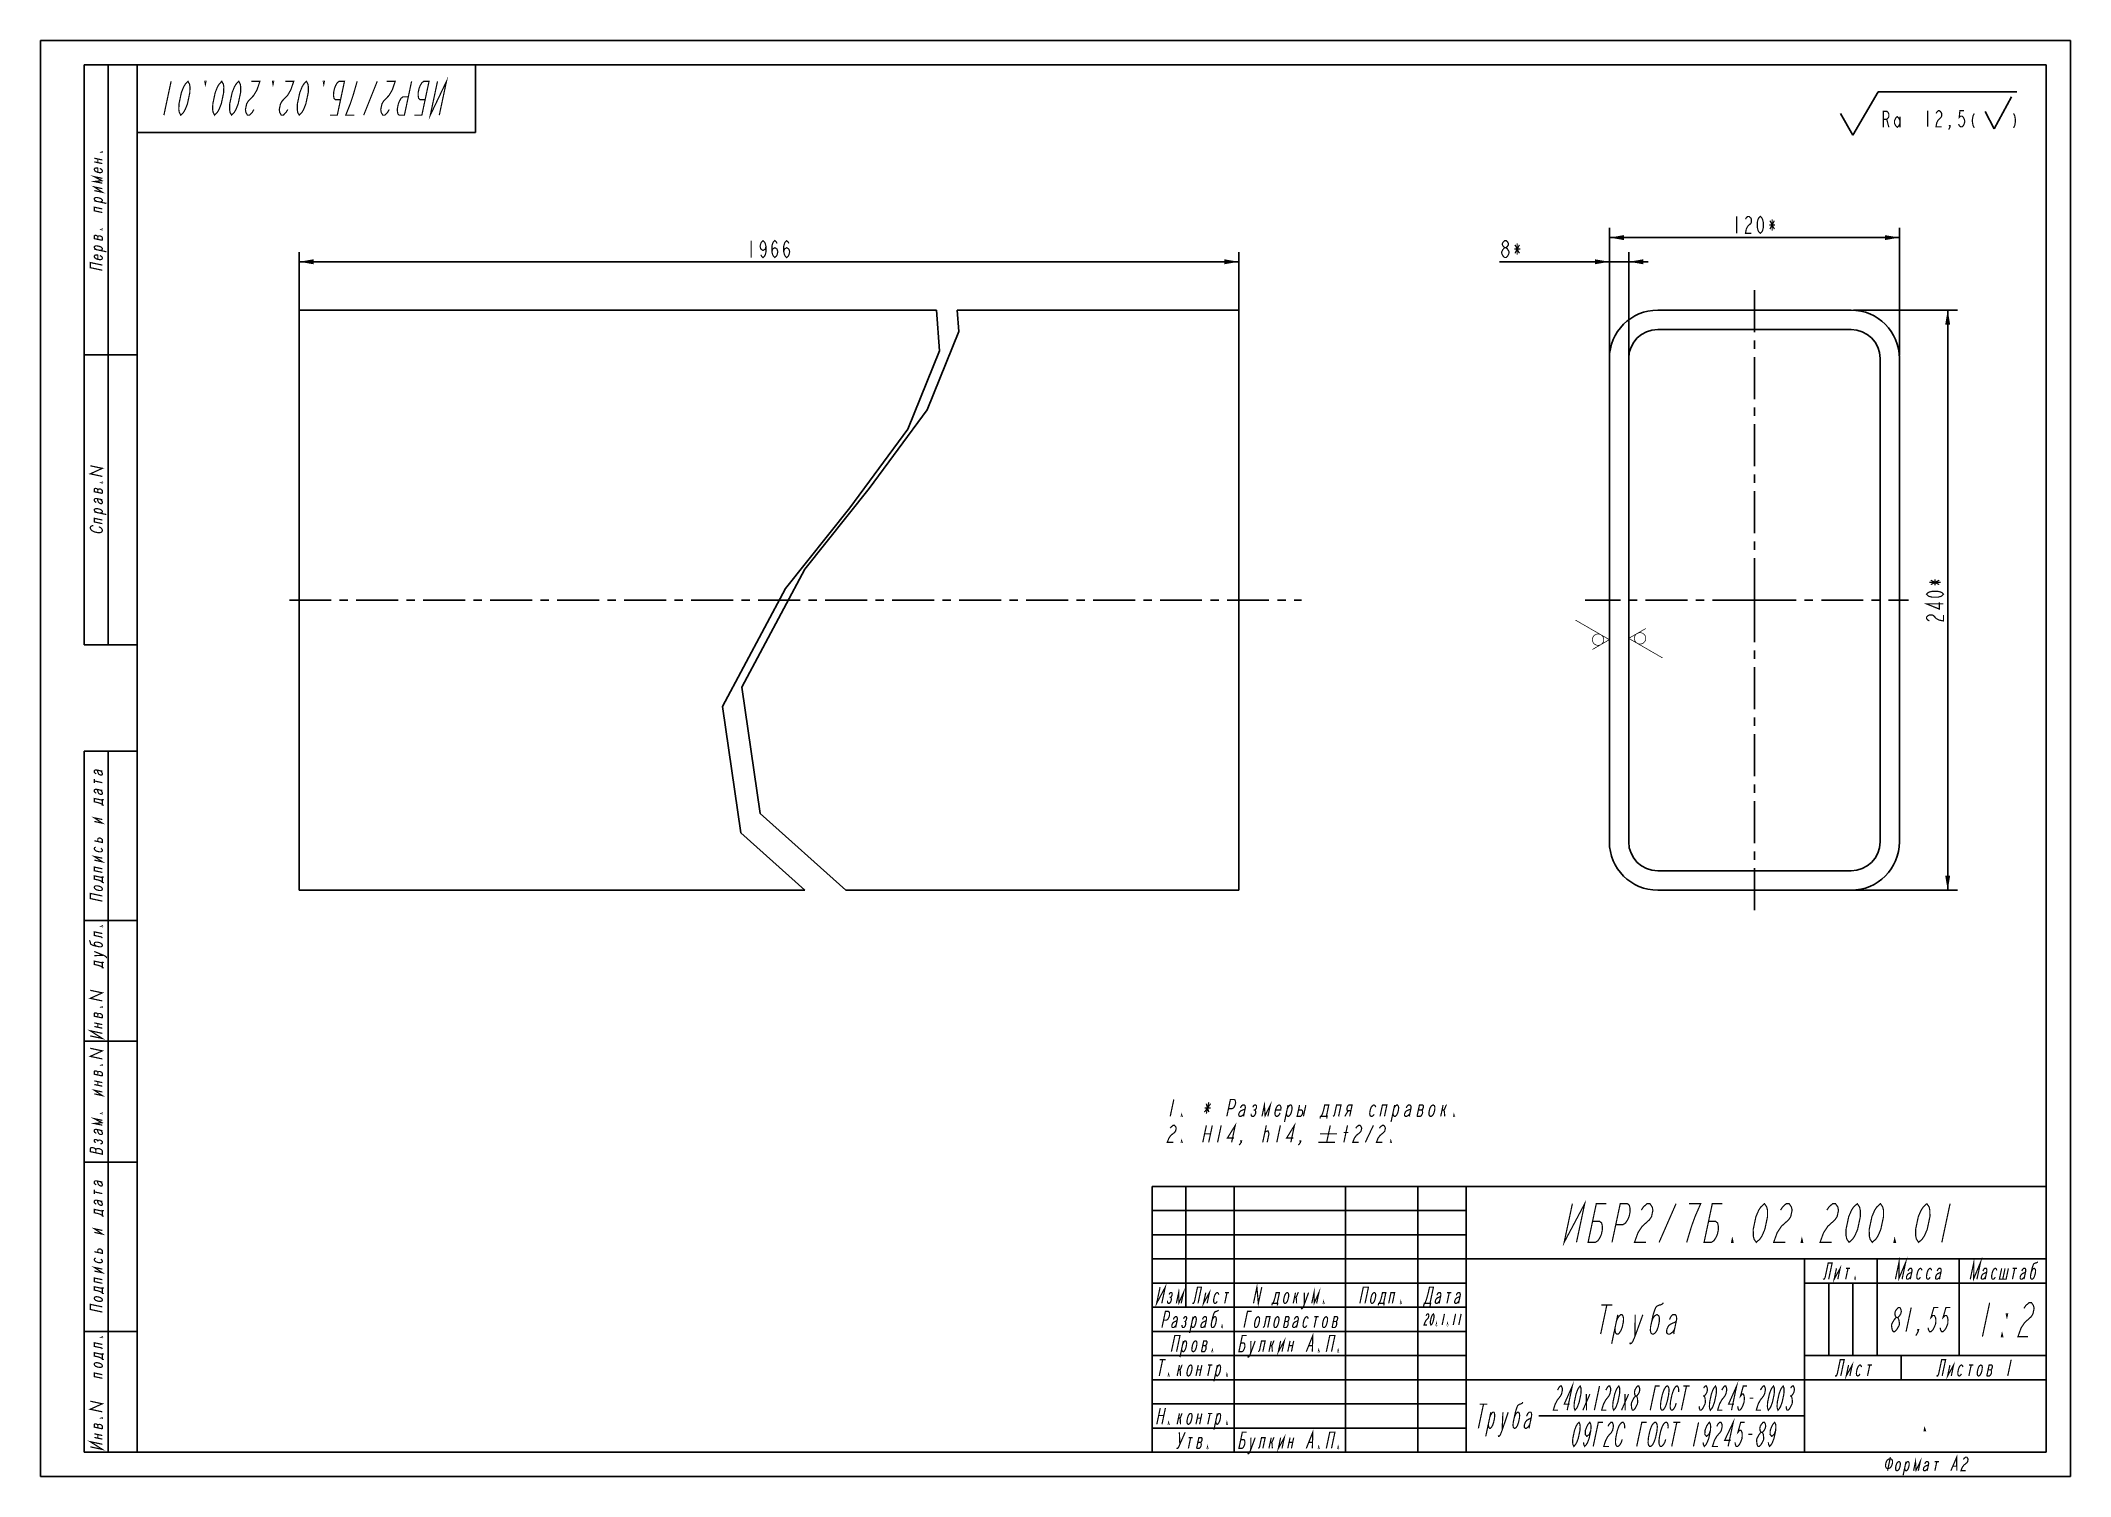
# Model space of a CAD drawing. Header units: millimetres. Extents: x 0 to 420, y 0 to 297.
import ezdxf

# ---------------------------------------------------------------- set-up
doc = ezdxf.new("R2010")
doc.units = ezdxf.units.MM
doc.header["$LTSCALE"] = 23.1
doc.linetypes.add('CENTER', pattern=[0.6, 0.375, -0.075, 0.075, -0.075])
doc.layers.get('0').update_dxf_attribs({"linetype": 'CONTINUOUS'})
for name, color, linetype in [('ALL_AXIS', 7, 'CONTINUOUS'), ('ALL_DIMENSIONS', 7, 'CONTINUOUS'), ('ALL_ROUND', 7, 'CONTINUOUS'), ('ALL_SURF_FIN', 7, 'CONTINUOUS')]:
    doc.layers.add(name, color=color, linetype=linetype)
doc.styles.get("Standard").update_dxf_attribs({"font": 'txt', "width": 0.7})
doc.dimstyles.new('DIMSTYLE_1', dxfattribs={"dimtxt": 3.5, "dimasz": 3, "dimexe": 0.18, "dimexo": 0.0625, "dimgap": 0.09, "dimtad": 1, "dimlfac": 2, "dimdsep": 46, "dimtxsty": 'STANDARD', "dimblk": '_FILLED', "dimblk1": '_FILLED', "dimblk2": '_FILLED', "dimcen": 0.09, "dimadec": 0, "dimazin": 0, "dimtp": 0.3, "dimtm": 0.3, "dimtfac": 1, "dimtofl": 0, "dimtmove": 0, "dimatfit": 3, "dimldrblk": '_FILLED', "dimfxl": 1, "dimtolj": 1, "dimarcsym": 0})
doc.dimstyles.new('DIMSTYLE_2', dxfattribs={"dimtxt": 3.5, "dimasz": 3, "dimexe": 0.18, "dimexo": 0.0625, "dimgap": 0.09, "dimtad": 1, "dimlfac": 2, "dimdsep": 46, "dimtxsty": 'STANDARD', "dimblk": '_FILLED', "dimblk1": '_FILLED', "dimblk2": '_FILLED', "dimcen": 0.09, "dimadec": 0, "dimazin": 0, "dimtp": 0.5, "dimtm": 0.5, "dimtfac": 1, "dimtofl": 0, "dimtmove": 0, "dimatfit": 3, "dimldrblk": '_FILLED', "dimfxl": 1, "dimtolj": 1, "dimarcsym": 0})
doc.dimstyles.new('DIMSTYLE_3', dxfattribs={"dimtxt": 3.5, "dimasz": 3, "dimexe": 0.18, "dimexo": 0.0625, "dimgap": 0.09, "dimtad": 1, "dimlfac": 2, "dimdsep": 46, "dimtxsty": 'STANDARD', "dimblk": '_FILLED', "dimblk1": '_FILLED', "dimblk2": '_FILLED', "dimcen": 0.09, "dimadec": 0, "dimazin": 0, "dimtp": 0.2, "dimtm": 0.2, "dimtfac": 1, "dimtofl": 0, "dimtmove": 0, "dimatfit": 3, "dimldrblk": '_FILLED', "dimfxl": 1, "dimtolj": 1, "dimarcsym": 0})
doc.dimstyles.new('DIMSTYLE_4', dxfattribs={"dimtxt": 3.5, "dimasz": 3, "dimexe": 0.18, "dimexo": 0.0625, "dimgap": 0.09, "dimtad": 1, "dimdec": 5, "dimlfac": 2, "dimdsep": 46, "dimtxsty": 'STANDARD', "dimblk": '_FILLED', "dimblk1": '_FILLED', "dimblk2": '_FILLED', "dimcen": 0.09, "dimadec": 0, "dimazin": 0, "dimtp": 1.2, "dimtm": 1.2, "dimtfac": 1, "dimtdec": 5, "dimtofl": 0, "dimtmove": 0, "dimatfit": 3, "dimldrblk": '_FILLED', "dimfxl": 1, "dimtolj": 1, "dimarcsym": 0})

msp = doc.modelspace()

# ---------------------------------------------------------------- blocks, each defined once
blk = doc.blocks.new('_FILLED')
at = {"color": 0, "linetype": 'ByBlock'}
blk.add_solid([(0, 0), (-1, 0.17), (-1, -0.17)], dxfattribs=at)
blk = doc.blocks.new('*D1')
at = {"layer": 'ALL_DIMENSIONS', "color": 2, "linetype": 'Continuous'}
for p, q in [((324.61, 231.86), (324.61, 258.25)), ((324.61, 256.25), (354.61, 256.25)), ((384.61, 256.25), (354.61, 256.25)), ((384.61, 231.86), (384.61, 258.25))]:
    blk.add_line(p, q, dxfattribs=at)
at = {"layer": 'ALL_DIMENSIONS', "color": 2, "linetype": 'Continuous', "xscale": 3, "yscale": 3, "zscale": 3, "rotation": 180}
blk.add_blockref('_FILLED', (324.61, 256.25), dxfattribs=at)
at = {"layer": 'ALL_DIMENSIONS', "color": 2, "linetype": 'Continuous', "xscale": 3, "yscale": 3, "zscale": 3}
blk.add_blockref('_FILLED', (384.61, 256.25), dxfattribs=at)
blk = doc.blocks.new('*D2')
at = {"layer": 'ALL_DIMENSIONS', "color": 2, "linetype": 'Continuous'}
for p, q in [((375.12, 241.25), (396.61, 241.25)), ((394.61, 241.25), (394.61, 181.25)), ((394.61, 121.25), (394.61, 181.25)), ((373.97, 121.25), (396.61, 121.25))]:
    blk.add_line(p, q, dxfattribs=at)
at = {"layer": 'ALL_DIMENSIONS', "color": 2, "linetype": 'Continuous', "xscale": 3, "yscale": 3, "zscale": 3}
for p, rotation in [((394.61, 241.25), 90), ((394.61, 121.25), 270)]:
    blk.add_blockref('_FILLED', p, dxfattribs=dict(at, rotation=rotation))
blk = doc.blocks.new('*D3')
at = {"layer": 'ALL_DIMENSIONS', "color": 2, "linetype": 'Continuous'}
for p, q in [((324.61, 231.25), (324.61, 253.25)), ((328.61, 231.25), (328.61, 253.25)), ((324.61, 251.25), (301.86, 251.25)), ((301.86, 251.25), (326.61, 251.25)), ((332.61, 251.25), (326.61, 251.25)), ((328.61, 251.25), (332.61, 251.25))]:
    blk.add_line(p, q, dxfattribs=at)
at = {"layer": 'ALL_DIMENSIONS', "color": 2, "linetype": 'Continuous', "xscale": 3, "yscale": 3, "zscale": 3}
blk.add_blockref('_FILLED', (324.61, 251.25), dxfattribs=at)
at = {"layer": 'ALL_DIMENSIONS', "color": 2, "linetype": 'Continuous', "xscale": 3, "yscale": 3, "zscale": 3, "rotation": 180}
blk.add_blockref('_FILLED', (328.61, 251.25), dxfattribs=at)
blk = doc.blocks.new('*D4')
at = {"layer": 'ALL_DIMENSIONS', "color": 2, "linetype": 'Continuous'}
for p, q in [((53.47, 231.25), (53.47, 253.25)), ((247.95, 231.25), (247.95, 253.25)), ((53.47, 251.25), (150.71, 251.25)), ((247.95, 251.25), (150.71, 251.25))]:
    blk.add_line(p, q, dxfattribs=at)
at = {"layer": 'ALL_DIMENSIONS', "color": 2, "linetype": 'Continuous', "xscale": 3, "yscale": 3, "zscale": 3, "rotation": 180}
blk.add_blockref('_FILLED', (53.47, 251.25), dxfattribs=at)
at = {"layer": 'ALL_DIMENSIONS', "color": 2, "linetype": 'Continuous', "xscale": 3, "yscale": 3, "zscale": 3}
blk.add_blockref('_FILLED', (247.95, 251.25), dxfattribs=at)
blk = doc.blocks.new('SYM_12_BL0', base_point=(390.65, 281.92))
at = {"layer": 'ALL_SURF_FIN', "color": 2, "linetype": 'Continuous'}
for p, q in [((377.59, 281.9), (380.21, 286.4)), ((380.21, 286.4), (408.88, 286.4)), ((380.21, 286.4), (399.05, 286.4)), ((372.43, 281.9), (375.01, 277.43)), ((375.01, 277.43), (377.59, 281.9)), ((402.34, 282.32), (404.21, 278.73)), ((404.21, 278.73), (407.79, 285.34))]:
    blk.add_line(p, q, dxfattribs=at)
at = {"layer": 'ALL_SURF_FIN', "color": 2, "linetype": 'Continuous', "const_width": 0.25}
for points in [[(381.27, 279.07), (381.27, 282.39), (381.99, 282.39), (382.28, 282.11), (382.43, 281.84), (382.43, 281.28), (382.28, 281.01), (381.99, 280.73), (381.27, 280.73)], [(384.75, 279.9), (384.46, 279.35), (384.17, 279.07), (383.88, 279.35), (383.59, 279.9), (383.59, 280.45), (383.88, 281.01), (384.17, 281.28), (384.46, 281.01), (384.75, 280.45)], [(384.75, 281.28), (384.75, 279.07)], [(390.45, 282.49), (390.45, 279.17)], [(392.19, 281.94), (392.34, 282.21), (392.63, 282.49), (392.92, 282.49), (393.21, 282.21), (393.35, 281.94), (393.35, 281.38), (393.21, 281.11), (392.92, 280.83), (392.63, 280.55), (392.34, 280), (392.19, 279.17), (393.35, 279.17)], [(398, 282.49), (397.13, 282.49), (396.99, 281.11), (397.28, 281.38), (397.57, 281.38), (397.86, 281.11), (398, 280.83), (398.15, 280.28), (398, 279.72), (397.86, 279.45), (397.57, 279.17), (397.28, 279.17), (396.99, 279.45), (396.84, 279.72)], [(400.11, 281.94), (399.85, 281.44), (399.72, 280.69), (399.72, 280.19), (399.85, 279.44), (400.11, 278.95)], [(408.22, 281.94), (408.48, 281.44), (408.61, 280.69), (408.61, 280.19), (408.48, 279.44), (408.22, 278.95)], [(381.99, 280.73), (382.43, 279.07)], [(395.1, 279.17), (394.95, 279.45), (395.1, 279.45), (395.1, 279.17), (394.81, 278.62)]]:
    blk.add_lwpolyline(points, dxfattribs=at)
blk = doc.blocks.new('SF0_BL1', base_point=(321.11, 174.08))
at = {"layer": 'ALL_SURF_FIN', "color": 2, "linetype": 'Continuous', "const_width": 0.146}
for points in [[(324.61, 173.08), (317.6, 177.12)], [(324.61, 173.08), (321.09, 171.04)]]:
    blk.add_lwpolyline(points, dxfattribs=at)
blk.add_lwpolyline([(321.09, 173.08, 1), (323.44, 173.08, 1)], format="xyb", close=True, dxfattribs=at)
blk = doc.blocks.new('SF1_BL2', base_point=(332.12, 172.34))
at = {"layer": 'ALL_SURF_FIN', "color": 2, "linetype": 'Continuous', "const_width": 0.146}
for points in [[(328.61, 173.35), (332.14, 175.38)], [(328.61, 173.35), (335.62, 169.3)]]:
    blk.add_lwpolyline(points, dxfattribs=at)
blk.add_lwpolyline([(329.79, 173.35, 1), (332.14, 173.35, 1)], format="xyb", close=True, dxfattribs=at)

# ---------------------------------------------------------------- dimensions: what is measured, and where the dimension line sits
at = {"layer": 'ALL_DIMENSIONS', "color": 2, "linetype": 'Continuous'}
for base, p1, p2, dimstyle, picture, middle in [((384.6113626, 256.2501066), (324.6113626, 231.8600448), (384.6113626, 231.8600448), 'DIMSTYLE_1', '*D1', (349.7113626, 257.1251066)), ((328.6113626, 251.2501066), (324.6113626, 231.2501066), (328.6113626, 231.2501066), 'DIMSTYLE_3', '*D3', (301.8613626, 252.1251066))]:
    dim = msp.add_linear_dim(base=base, p1=p1, p2=p2, text='<>*', dimstyle=dimstyle, dxfattribs=at)
    dim.commit()
    dim.dimension.update_dxf_attribs({"geometry": picture, "text_midpoint": middle, "dimtype": 160})
dim = msp.add_linear_dim(base=(247.9468644, 251.2501066), p1=(53.4680303, 231.2501066), p2=(247.9468644, 231.2501066), dimstyle='DIMSTYLE_4', dxfattribs=at)
dim.commit()
dim.dimension.update_dxf_attribs({"geometry": '*D4', "text_midpoint": (145.8074473, 252.1251066), "dimtype": 160})
dim = msp.add_linear_dim(base=(394.6113626, 121.2501066), p1=(375.1169049, 241.2501066), p2=(373.9657662, 121.2501066), angle=270, text='<>*', dimstyle='DIMSTYLE_2', dxfattribs=at)
dim.commit()
dim.dimension.update_dxf_attribs({"geometry": '*D2', "text_midpoint": (393.7363626, 176.3501066), "dimtype": 160})

# ---------------------------------------------------------------- linework, layer by layer
at = {"color": 7, "linetype": 'Continuous'}
for p, q in [((0, 297), (0, 0)), ((0, 297), (420, 297)), ((420, 0), (420, 297)), ((9, 172), (9, 292)), ((9, 292), (20, 292)), ((14, 172), (14, 292)), ((20, 172), (20, 292)), ((90, 292), (20, 292)), ((20, 278), (20, 292)), ((20, 292), (20, 5)), ((20, 292), (415, 292)), ((90, 278), (90, 292)), ((415, 5), (415, 292)), ((90, 278), (20, 278)), ((185.9886019, 232.8249247), (185.4006522, 241.2501066)), ((189.6798925, 241.2501066), (189.9887029, 236.8249247)), ((189.9887029, 236.8249247), (183.4143907, 220.6348165)), ((374.6113626, 237.2501066), (334.6113626, 237.2501066)), ((9, 232), (20, 232)), ((179.4142897, 216.6348165), (185.9886019, 232.8249247)), ((328.6113626, 231.2501066), (328.6113626, 131.2501066)), ((380.6113626, 131.2501066), (380.6113626, 231.2501066)), ((183.4143907, 220.6348165), (171.4375148, 204.3340353)), ((167.4374138, 200.3340353), (179.4142897, 216.6348165)), ((171.4375148, 204.3340353), (158.1449931, 187.6946294)), ((154.1448921, 183.6946294), (167.4374138, 200.3340353)), ((158.1449931, 187.6946294), (145.0754416, 163.2769482)), ((141.0753406, 159.2769482), (154.1448921, 183.6946294)), ((9, 172), (20, 172)), ((145.0754416, 163.2769482), (148.8653435, 137.1036587)), ((144.8652425, 133.1036587), (141.0753406, 159.2769482)), ((9, 5), (9, 150)), ((9, 150), (20, 150)), ((14, 5), (14, 150)), ((20, 5), (20, 150)), ((148.8653435, 137.1036587), (166.6402792, 121.2501066)), ((158.1553951, 121.2501066), (144.8652425, 133.1036587)), ((334.6113626, 125.2501066), (374.6113626, 125.2501066)), ((9, 115), (20, 115)), ((9, 90), (20, 90)), ((9, 65), (20, 65)), ((415, 60), (230, 60)), ((230, 5), (230, 60)), ((237, 35), (237, 60)), ((247, 5), (247, 60)), ((270, 5), (270, 60)), ((285, 5), (285, 60)), ((295, 5), (295, 60)), ((415, 5), (415, 60)), ((295, 55), (230, 55)), ((295, 50), (230, 50)), ((415, 45), (230, 45)), ((365, 5), (365, 45)), ((380, 25), (380, 45)), ((397, 25), (397, 45)), ((295, 40), (230, 40)), ((415, 40), (365, 40)), ((370, 25), (370, 40)), ((375, 25), (375, 40)), ((295, 35), (230, 35)), ((9, 30), (20, 30)), ((295, 30), (230, 30)), ((295, 25), (230, 25)), ((415, 25), (365, 25)), ((385, 20), (385, 25)), ((415, 20), (230, 20)), ((295, 15), (230, 15)), ((295, 10), (230, 10)), ((365, 12.5), (310, 12.5)), ((9, 5), (20, 5)), ((415, 5), (20, 5)), ((415, 5), (230, 5)), ((0, 0), (420, 0))]:
    msp.add_line(p, q, dxfattribs=at)
at = {"color": 2, "linetype": 'Continuous', "const_width": 0.25}
for points in [[(25.5121033, 281.5781946), (26.9999995, 288.5782031)], [(30.5000006, 288.5782031), (30.8135074, 287.9948584), (30.9082663, 287.4115137), (30.8790363, 286.2448499), (30.3830708, 283.9115222), (29.9163354, 282.7448584), (29.5735954, 282.1615137), (29.0121043, 281.5781946), (28.6985944, 282.1615137), (28.6038354, 282.7448584), (28.6330687, 283.9115222), (29.1290341, 286.2448499), (29.5957663, 287.4115137), (29.9385095, 287.9948584), (30.5000006, 288.5782031)], [(33.9999985, 288.5782031), (34.2187495, 288.5782031), (34.0947574, 287.9948584), (33.9999985, 288.5782031)], [(37.4999995, 288.5782031), (37.8135095, 287.9948584), (37.9082684, 287.4115137), (37.8790352, 286.2448499), (37.3830698, 283.9115222), (36.9163376, 282.7448584), (36.5735944, 282.1615137), (36.0121033, 281.5781946), (35.6985965, 282.1615137), (35.6038376, 282.7448584), (35.6330708, 283.9115222), (36.1290363, 286.2448499), (36.5957684, 287.4115137), (36.9385085, 287.9948584), (37.4999995, 288.5782031)], [(41.0000006, 288.5782031), (41.3135074, 287.9948584), (41.4082663, 287.4115137), (41.3790363, 286.2448499), (40.8830708, 283.9115222), (40.4163354, 282.7448584), (40.0735954, 282.1615137), (39.5121043, 281.5781946), (39.1985944, 282.1615137), (39.1038354, 282.7448584), (39.1330687, 283.9115222), (39.6290341, 286.2448499), (40.0957663, 287.4115137), (40.4385095, 287.9948584), (41.0000006, 288.5782031)], [(44.1350876, 282.7448584), (43.7923444, 282.1615137), (43.2308533, 281.5781946), (42.7933543, 281.5781946), (42.4798444, 282.1615137), (42.3850854, 282.7448584), (42.6330698, 283.9115222), (42.9758098, 284.4948669), (43.5373009, 285.078186), (44.098792, 285.6615308), (44.7842752, 286.8281946), (45.3749995, 288.5782031), (43.6250006, 288.5782031)], [(47.9999995, 288.5782031), (48.2187506, 288.5782031), (48.0947585, 287.9948584), (47.9999995, 288.5782031)], [(51.1350865, 282.7448584), (50.7923465, 282.1615137), (50.2308554, 281.5781946), (49.7933533, 281.5781946), (49.4798465, 282.1615137), (49.3850876, 282.7448584), (49.6330687, 283.9115222), (49.9758119, 284.4948669), (50.537303, 285.078186), (51.0987941, 285.6615308), (51.7842773, 286.8281946), (52.3749985, 288.5782031), (50.6249995, 288.5782031)], [(54.9999985, 288.5782031), (55.3135117, 287.9948584), (55.4082642, 287.4115137), (55.3790341, 286.2448499), (54.8830719, 283.9115222), (54.4163397, 282.7448584), (54.0735965, 282.1615137), (53.5121054, 281.5781946), (53.1985954, 282.1615137), (53.1038365, 282.7448584), (53.1330698, 283.9115222), (53.6290352, 286.2448499), (54.0957642, 287.4115137), (54.4385074, 287.9948584), (54.9999985, 288.5782031)], [(58.5000027, 288.5782031), (58.7187506, 288.5782031), (58.5947617, 287.9948584), (58.5000027, 288.5782031)], [(62.0690543, 284.7865137), (60.9753085, 284.7865137), (60.7091748, 285.078186), (60.6144159, 285.6615308), (60.6290341, 286.2448499), (60.8150208, 287.1198669), (61.0483868, 287.703186), (61.3911301, 288.2865308), (61.7812527, 288.5782031), (62.8749985, 288.5782031), (61.3871054, 281.5781946), (59.8558511, 281.5781946)], [(65.4999985, 288.5782031), (64.661293, 285.6615308), (64.0705719, 283.9115222), (63.6038397, 282.7448584), (63.1371011, 281.5781946), (64.8871033, 281.5781946)], [(69.6562527, 288.5782031), (66.8558533, 281.5781946)], [(72.1350897, 282.7448584), (71.7923465, 282.1615137), (71.2308554, 281.5781946), (70.7933533, 281.5781946), (70.4798465, 282.1615137), (70.3850876, 282.7448584), (70.6330719, 283.9115222), (70.9758087, 284.4948669), (71.5372998, 285.078186), (72.0987909, 285.6615308), (72.7842773, 286.8281946), (73.3749985, 288.5782031), (71.6250027, 288.5782031)], [(76.0836703, 285.3698584), (74.9899246, 285.3698584), (74.5998019, 285.078186), (74.2570587, 284.4948669), (74.0236926, 283.9115222), (73.837706, 283.0365308), (73.8230942, 282.453186), (73.9178467, 281.8698669), (74.1839804, 281.5781946), (75.2777261, 281.5781946), (76.7656256, 288.5782031)], [(79.5690564, 284.7865137), (78.4753043, 284.7865137), (78.2091769, 285.078186), (78.114418, 285.6615308), (78.1290363, 286.2448499), (78.3150229, 287.1198669), (78.548389, 287.703186), (78.8911322, 288.2865308), (79.2812485, 288.5782031), (80.3750006, 288.5782031), (78.8871011, 281.5781946), (77.3558533, 281.5781946)], [(82.4964761, 281.5781946), (83.9843756, 288.5782031), (80.6371033, 281.5781946), (82.1250027, 288.5782031)], [(12.7779261, 273.9999939), (12.7779261, 273.8749988), (12.5695924, 273.91927), (12.7779261, 273.9999939)], [(12.7779261, 267.4999915), (11.1112594, 267.8542639), (12.6737592, 268.022146), (11.1112594, 268.8542505), (12.7779261, 268.5000037)], [(11.1112594, 272.6667554), (12.7779261, 272.3125085)], [(11.1112594, 271.916759), (12.7779261, 271.5625122)], [(12.2570926, 270.5481958), (12.4654255, 270.441427), (12.6737592, 270.272135), (12.7779261, 270.0624939), (12.7779261, 269.9374988), (12.6737592, 269.7721289), (12.4654255, 269.6914307), (12.1529257, 269.6953528), (11.736259, 269.7839209), (11.4237592, 269.9128381), (11.2154255, 270.0821301), (11.1112594, 270.2917712), (11.1112594, 270.4167664), (11.2154255, 270.5821106), (11.4237592, 270.6628345), (11.736259, 270.6589124), (11.8404259, 270.6367639), (11.8404259, 269.7617725)], [(11.8404259, 271.7617712), (11.8404259, 272.5117676)], [(11.1112594, 265.9792603), (12.7779261, 265.6249878), (11.1112594, 266.7292566), (12.7779261, 266.3750098)], [(11.6320921, 263.7435498), (11.4237592, 263.8503442), (11.2154255, 264.0196106), (11.1112594, 264.1667542), (11.1112594, 264.3542725), (11.2154255, 264.4571191), (11.4237592, 264.537843), (11.736259, 264.5339209), (12.1529257, 264.4453528), (12.4654255, 264.3164355), (12.6737592, 264.1471436), (12.7779261, 264), (12.7779261, 263.8750049), (12.6737592, 263.709635), (12.4654255, 263.6289111), (12.2570926, 263.6107104)], [(11.1112594, 263.8542664), (13.6112595, 263.3228577)], [(12.7779261, 261.4374976), (11.1112594, 261.79177), (11.1112594, 262.5417664), (12.7779261, 262.1874939)], [(12.7779261, 255.6874915), (11.1112594, 256.0417639), (11.1112594, 256.6042676), (11.2154255, 256.7071143), (11.4237592, 256.7253406), (11.5279261, 256.7031921), (11.736259, 256.5964233), (11.8404259, 256.4492798), (11.8404259, 255.8867761)], [(12.7779261, 255.6874915), (12.7779261, 256.2499951), (12.6737592, 256.3971387), (12.5695924, 256.4817847), (12.3612594, 256.5885535), (12.2570926, 256.6107019), (12.0487588, 256.5925012), (11.9445927, 256.5521265), (11.8404259, 256.4492798)], [(12.7779261, 258.0000037), (12.7779261, 257.8750085), (12.5695924, 257.9192798), (12.7779261, 258.0000037)], [(11.6320921, 253.7435559), (11.4237592, 253.8503247), (11.2154255, 254.0196167), (11.1112594, 254.1667603), (11.1112594, 254.3542529), (11.2154255, 254.4571252), (11.4237592, 254.5378491), (11.736259, 254.5339014), (12.1529257, 254.4453589), (12.4654255, 254.316416), (12.6737592, 254.1471497), (12.7779261, 254.0000061), (12.7779261, 253.875011), (12.6737592, 253.7096411), (12.4654255, 253.6289172), (12.2570926, 253.6107166)], [(11.1112594, 253.8542725), (13.6112595, 253.3228638)], [(12.2570926, 252.5482068), (12.4654255, 252.4414124), (12.6737592, 252.272146), (12.7779261, 252.0625049), (12.7779261, 251.9375098), (12.6737592, 251.7721399), (12.4654255, 251.691416), (12.1529257, 251.6953381), (11.736259, 251.7839063), (11.4237592, 251.9128491), (11.2154255, 252.0821155), (11.1112594, 252.2917566), (11.1112594, 252.4167517), (11.2154255, 252.5821216), (11.4237592, 252.6628455), (11.736259, 252.6589233), (11.8404259, 252.6367749), (11.8404259, 251.7617834)], [(12.7779261, 249.5000024), (10.277926, 250.0313855), (10.277926, 251.0938953), (12.7779261, 250.5625122)], [(12.7779261, 206.8541602), (10.277926, 207.3855688), (12.7779261, 208.5208301), (10.277926, 209.0522131)], [(12.7779261, 203.3333276), (11.1112594, 203.6876001), (11.1112594, 204.2501038), (11.2154255, 204.3529504), (11.4237592, 204.3711768), (11.5279261, 204.3490283), (11.736259, 204.2422339), (11.8404259, 204.095116), (11.8404259, 203.5326123)], [(11.5279261, 201.4740381), (11.3195923, 201.5808069), (11.2154255, 201.6654529), (11.1112594, 201.8125964), (11.1112594, 202.1250842), (11.2154255, 202.2279565), (11.3195923, 202.2683057), (11.5279261, 202.286532), (12.6737592, 202.0429761), (12.7779261, 202.0833252)], [(11.6320921, 202.2643835), (11.736259, 202.1797375), (11.8404259, 201.8451013), (11.9445927, 201.5729626), (12.0487588, 201.4258191), (12.1529257, 201.3411731), (12.3612594, 201.2344043), (12.4654255, 201.2122559), (12.6737592, 201.2304822), (12.7779261, 201.3958264), (12.7779261, 201.5833447), (12.6737592, 201.7929858), (12.5695924, 201.9401038), (12.3612594, 202.1093958)], [(12.7779261, 203.3333276), (12.7779261, 203.8958313), (12.6737592, 204.0429749), (12.5695924, 204.1276208), (12.3612594, 204.2343896), (12.2570926, 204.2565381), (12.0487588, 204.2383118), (11.9445927, 204.1979626), (11.8404259, 204.095116)], [(12.7779261, 205.6458398), (12.7779261, 205.5208447), (12.5695924, 205.565116), (12.7779261, 205.6458398)], [(11.6320921, 199.3893933), (11.4237592, 199.4961621), (11.2154255, 199.6654541), (11.1112594, 199.8125977), (11.1112594, 200.0000903), (11.2154255, 200.1029626), (11.4237592, 200.1836609), (11.736259, 200.1797388), (12.1529257, 200.0911707), (12.4654255, 199.9622534), (12.6737592, 199.7929871), (12.7779261, 199.6458435), (12.7779261, 199.5208228), (12.6737592, 199.3554785), (12.4654255, 199.2747546), (12.2570926, 199.2565283)], [(11.1112594, 199.5000842), (13.6112595, 198.9687012)], [(12.7779261, 197.0833411), (11.1112594, 197.4375879), (11.1112594, 198.1875842), (12.7779261, 197.8333374)], [(10.9029256, 196.6693652), (10.6945927, 196.6511646), (10.486259, 196.5704407), (10.3820921, 196.467594), (10.277926, 196.3022241), (10.277926, 196.1147314), (10.3820921, 195.9050903), (10.486259, 195.7579468), (10.6945927, 195.5886548), (10.9029256, 195.481886), (11.2154255, 195.3529431), (11.8404259, 195.2201038), (12.1529257, 195.2161816), (12.3612594, 195.234408), (12.5695924, 195.3151062), (12.6737592, 195.4179785), (12.7779261, 195.5833228), (12.7779261, 195.7708411), (12.6737592, 195.9804822), (12.5695924, 196.1276257), (12.3612594, 196.2968921), (12.0487588, 196.425835)], [(11.5279261, 145.3281976), (11.3195923, 145.4349792), (11.2154255, 145.5196252), (11.1112594, 145.666756), (11.1112594, 145.9792566), (11.2154255, 146.0821161), (11.3195923, 146.122478), (11.5279261, 146.1406915), (12.6737592, 145.8971356), (12.7779261, 145.9374976)], [(11.1112594, 143.416767), (11.1112594, 144.2917584)], [(11.1112594, 143.8542627), (12.7779261, 143.5000031)], [(11.6320921, 146.1185559), (11.736259, 146.0339099), (11.8404259, 145.6992737), (11.9445927, 145.427135), (12.0487588, 145.2799915), (12.1529257, 145.1953455), (12.3612594, 145.0885638), (12.4654255, 145.0664282), (12.6737592, 145.0846417), (12.7779261, 145.2499988), (12.7779261, 145.4375043), (12.6737592, 145.6471454), (12.5695924, 145.7942889), (12.3612594, 145.9635681)], [(11.5279261, 141.3282001), (11.3195923, 141.4349817), (11.2154255, 141.5196149), (11.1112594, 141.6667584), (11.1112594, 141.979259), (11.2154255, 142.0821185), (11.3195923, 142.1224805), (11.5279261, 142.140694), (12.6737592, 141.8971381), (12.7779261, 141.9375)], [(12.7779261, 138.9999994), (12.5695924, 139.106781), (12.3612594, 139.2135626), (11.8404259, 139.3867767), (11.1112594, 139.5417645), (11.1112594, 140.2292633), (12.7779261, 139.8750037)], [(11.6320921, 142.1185583), (11.736259, 142.0339124), (11.8404259, 141.6992761), (11.9445927, 141.4271246), (12.0487588, 141.2799939), (12.1529257, 141.1953479), (12.3612594, 141.0885663), (12.4654255, 141.0664178), (12.6737592, 141.0846442), (12.7779261, 141.2500012), (12.7779261, 141.4374939), (12.6737592, 141.647135), (12.5695924, 141.7942786), (12.3612594, 141.9635706)], [(13.0904259, 138.8085718), (12.7779261, 138.8750043), (12.7779261, 139.9999988), (13.0904259, 139.9335791)], [(11.1112594, 135.4792566), (12.7779261, 135.1249969), (11.1112594, 136.2292657), (12.7779261, 135.8750061)], [(11.1112594, 131.479259), (12.7779261, 131.1249994), (12.7779261, 131.6875031), (12.6737592, 131.8346466), (12.5695924, 131.9192798), (12.3612594, 132.0260614), (12.2570926, 132.0482098), (12.0487588, 132.0299835), (11.9445927, 131.9896344), (11.8404259, 131.8867749), (11.8404259, 131.3242712)], [(11.4237592, 130.1628369), (11.2154255, 130.0821259), (11.1112594, 129.916756), (11.1112594, 129.7917609), (11.2154255, 129.5821198), (11.4237592, 129.4128406), (11.736259, 129.2839105), (12.1529257, 129.1953424), (12.4654255, 129.1914203), (12.6737592, 129.2721442), (12.7779261, 129.4375012), (12.7779261, 129.5624963), (12.6737592, 129.7721375), (12.4654255, 129.9414294)], [(11.1112594, 127.4792615), (12.7779261, 127.1250018), (11.1112594, 128.2292578), (12.7779261, 127.8749982)], [(12.7779261, 124.9374976), (11.1112594, 125.2917572), (11.1112594, 126.0417664), (12.7779261, 125.6874939)], [(12.7779261, 122.9999963), (12.5695924, 123.106778), (12.3612594, 123.2135596), (11.8404259, 123.3867737), (11.1112594, 123.5417615), (11.1112594, 124.2292603), (12.7779261, 123.8750006)], [(11.736259, 121.2839154), (11.4237592, 121.4128326), (11.2154255, 121.5821246), (11.1112594, 121.7917657), (11.1112594, 121.9167609), (11.2154255, 122.0821179), (11.4237592, 122.1628418), (11.736259, 122.1589069), (12.1529257, 122.0703516), (12.4654255, 121.9414215), (12.6737592, 121.7721423), (12.7779261, 121.5625012), (12.7779261, 121.4375061), (12.6737592, 121.2721362), (12.4654255, 121.1914252), (12.1529257, 121.1953473), (11.736259, 121.2839154)], [(13.0904259, 122.8085815), (12.7779261, 122.8750012), (12.7779261, 123.9999957), (13.0904259, 123.933576)], [(12.7779261, 118.9999988), (10.277926, 119.5313947), (10.277926, 120.5938916), (12.7779261, 120.0624957)], [(12.7779261, 113.8541656), (12.7779261, 113.7291705), (12.5695924, 113.7734546), (12.7779261, 113.8541656)], [(11.736259, 109.6380798), (11.4237592, 109.7670099), (11.2154255, 109.9362891), (11.1112594, 110.1459302), (11.1112594, 110.2709253), (11.2154255, 110.4362823), (11.4237592, 110.5170062), (11.736259, 110.5130841), (12.1529257, 110.424516), (12.4654255, 110.2955859), (12.6737592, 110.1263068), (12.7779261, 109.9166656), (12.7779261, 109.7916705), (12.6737592, 109.6263135), (12.4654255, 109.5455896), (12.1529257, 109.5495117), (11.736259, 109.6380798), (11.1112594, 109.770932), (10.6945927, 109.9219977), (10.486259, 110.0287793), (10.3820921, 110.1134125), (10.277926, 110.385564), (10.277926, 110.5105591), (10.1737592, 110.7826978), (10.0695923, 110.8673438)], [(12.7779261, 111.3541608), (12.6737592, 111.5013043), (12.5695924, 111.5859503), (12.4654255, 111.6080859), (11.1112594, 111.8959259), (11.1112594, 112.6459222), (12.7779261, 112.2916626)], [(13.5070926, 107.261673), (13.6112595, 107.3020349), (13.6112595, 107.3645325), (13.5070926, 107.511676), (13.4029257, 107.596322), (12.986259, 107.8098853), (11.1112594, 108.5834271)], [(11.1112594, 107.7084229), (12.986259, 107.8098853)], [(12.7779261, 105.3541644), (12.5695924, 105.460946), (12.3612594, 105.5677277), (11.8404259, 105.7409418), (11.1112594, 105.8959296), (11.1112594, 106.5834283), (12.7779261, 106.2291687)], [(13.0904259, 105.1627368), (12.7779261, 105.2291693), (12.7779261, 106.3541638), (13.0904259, 106.2877441)], [(12.7779261, 98.3541687), (10.277926, 98.8855518), (12.7779261, 100.0208386), (10.277926, 100.5522217)], [(12.7779261, 97.1458356), (12.7779261, 97.0208276), (12.5695924, 97.0651117), (12.7779261, 97.1458356)], [(10.277926, 91.1147186), (12.7779261, 90.5833356), (10.277926, 92.1772284), (12.7779261, 91.6458325)], [(12.7779261, 94.8333362), (11.1112594, 95.1875958), (11.1112594, 95.7500995), (11.2154255, 95.852959), (11.4237592, 95.8711725), (11.5279261, 95.849024), (11.736259, 95.7422424), (11.8404259, 95.5950989), (11.8404259, 95.032608)], [(11.1112594, 93.8125983), (12.7779261, 93.4583386)], [(11.1112594, 93.0625891), (12.7779261, 92.7083295)], [(12.7779261, 94.8333362), (12.7779261, 95.395827), (12.6737592, 95.5429706), (12.5695924, 95.6276166), (12.3612594, 95.7343982), (12.2570926, 95.7565338), (12.0487588, 95.7383203), (11.9445927, 95.6979584), (11.8404259, 95.5950989)], [(11.8404259, 92.9076013), (11.8404259, 93.6576105)], [(12.7779261, 86.3541632), (10.277926, 86.8855591), (12.7779261, 88.0208331), (10.277926, 88.552229)], [(12.7779261, 85.1458301), (12.7779261, 85.020835), (12.5695924, 85.065119), (12.7779261, 85.1458301)], [(11.1112594, 79.1250952), (12.7779261, 78.7708356), (11.1112594, 79.8750916), (12.7779261, 79.5208319)], [(12.7779261, 82.8333307), (11.1112594, 83.1875903), (11.1112594, 83.750094), (11.2154255, 83.8529535), (11.4237592, 83.871167), (11.5279261, 83.8490314), (11.736259, 83.7422498), (11.8404259, 83.5951062), (11.8404259, 83.0326025)], [(11.1112594, 81.8125928), (12.7779261, 81.4583331)], [(11.1112594, 81.0625964), (12.7779261, 80.7083368)], [(12.7779261, 82.8333307), (12.7779261, 83.3958344), (12.6737592, 83.5429779), (12.5695924, 83.6276111), (12.3612594, 83.7343927), (12.2570926, 83.7565411), (12.0487588, 83.7383276), (11.9445927, 83.6979657), (11.8404259, 83.5951062)], [(11.8404259, 80.9076086), (11.8404259, 81.657605)], [(234.4817139, 77.9706656), (233.7377673, 74.4706677)], [(240.8143726, 75.3456656), (242.1051086, 77.0956677)], [(240.8472363, 76.2206635), (242.0722449, 76.2206635)], [(241.1863586, 77.0956677), (241.7331226, 75.3456656)], [(241.7077185, 77.3873337), (241.2117627, 75.0539996)], [(245.7927979, 76.0748337), (246.5584314, 76.0748337), (246.8191113, 76.2206635), (247.0342383, 76.5123294), (247.1727942, 76.8040018), (247.2657715, 77.2414975), (247.2512109, 77.5331635), (247.1600793, 77.8248294), (246.9614099, 77.9706656), (246.1957764, 77.9706656), (245.4518298, 74.4706677)], [(249.2381104, 76.0748337), (249.1305469, 75.9289975), (248.7167505, 75.7831677), (248.3794995, 75.6373315), (248.195365, 75.4915018), (248.0878015, 75.3456656), (247.9492456, 75.0539996), (247.9182532, 74.9081635), (247.9328137, 74.6164975), (248.1315088, 74.4706677), (248.3611963, 74.4706677), (248.6218762, 74.6164975), (248.8060107, 74.7623337), (249.0211377, 75.0539996)], [(248.2738074, 76.2206635), (248.4123633, 76.5123294), (248.5199268, 76.6581656), (248.7040356, 76.8040018), (249.0868652, 76.8040018), (249.2089893, 76.6581656), (249.2545422, 76.5123294), (249.2691028, 76.2206635), (248.9281348, 74.6164975), (248.9736877, 74.4706677)], [(250.4758081, 75.0539996), (250.4903943, 74.7623337), (250.5359473, 74.6164975), (250.6580713, 74.4706677), (250.9643298, 74.4706677), (251.1484387, 74.6164975), (251.2560022, 74.7623337), (251.3945581, 75.0539996), (251.4255762, 75.1998294), (251.41099, 75.4915018), (251.365437, 75.6373315), (251.243313, 75.7831677)], [(250.8313623, 76.3664996), (250.9699182, 76.6581656), (251.1540527, 76.8040018), (251.4602856, 76.8040018), (251.5824097, 76.6581656), (251.5969958, 76.3664996), (251.5659778, 76.2206635), (251.4274219, 75.9289975), (251.243313, 75.7831677), (251.0136255, 75.7831677)], [(252.7252588, 74.4706677), (253.2212402, 76.8040018), (253.3687683, 74.6164975), (254.4462231, 76.8040018), (253.9502673, 74.4706677)], [(256.4787012, 75.1998294), (256.3401196, 74.9081635), (256.1250183, 74.6164975), (255.8643127, 74.4706677), (255.7111963, 74.4706677), (255.5125012, 74.6164975), (255.4213696, 74.9081635), (255.4378015, 75.3456656), (255.5617969, 75.9289975), (255.7313708, 76.3664996), (255.9464722, 76.6581656), (256.2071777, 76.8040018), (256.3602942, 76.8040018), (256.5589893, 76.6581656), (256.6501208, 76.3664996), (256.633689, 75.9289975), (256.6026709, 75.7831677), (255.5308044, 75.7831677)], [(258.1212231, 76.8040018), (257.3772766, 73.3039975)], [(257.9662354, 76.0748337), (258.1047913, 76.3664996), (258.3199182, 76.6581656), (258.5040527, 76.8040018), (258.7337402, 76.8040018), (258.8558643, 76.6581656), (258.9469958, 76.3664996), (258.930564, 75.9289975), (258.8065686, 75.3456656), (258.6369946, 74.9081635), (258.4218933, 74.6164975), (258.2377588, 74.4706677), (258.0846423, 74.4706677), (257.8859473, 74.6164975), (257.7948157, 74.9081635), (257.7802551, 75.1998294)], [(260.4946692, 76.8040018), (259.9986877, 74.4706677), (260.6877502, 74.4706677), (260.8718848, 74.6164975), (260.9794482, 74.7623337), (261.1180042, 75.0539996), (261.1489966, 75.1998294), (261.134436, 75.4915018), (261.0888831, 75.6373315), (260.9667334, 75.7831677), (260.2776709, 75.7831677)], [(261.7962231, 76.8040018), (261.3002673, 74.4706677)], [(264.9752673, 74.4706677), (265.2523792, 75.0539996), (265.483938, 75.7831677), (265.7009106, 76.8040018), (266.5431152, 76.8040018), (266.0471338, 74.4706677)], [(267.4252588, 74.4706677), (267.6093933, 74.6164975), (267.7169568, 74.7623337), (267.7479492, 74.9081635), (268.1509277, 76.8040018), (269.0696777, 76.8040018), (268.5736963, 74.4706677)], [(269.8752502, 74.4706677), (270.367489, 75.3456656), (270.4750525, 75.4915018), (270.659187, 75.6373315)], [(270.8705713, 74.4706677), (271.3665527, 76.8040018), (270.6774902, 76.8040018), (270.4933557, 76.6581656), (270.3547998, 76.3664996), (270.2927893, 76.0748337), (270.3073755, 75.7831677), (270.4294995, 75.6373315), (271.118562, 75.6373315)], [(276.2501038, 76.3664996), (276.1589722, 76.6581656), (275.9603027, 76.8040018), (275.8071606, 76.8040018), (275.5464807, 76.6581656), (275.3313538, 76.3664996), (275.1618054, 75.9289975), (275.0378101, 75.3456656), (275.0213782, 74.9081635), (275.1125098, 74.6164975), (275.3112048, 74.4706677), (275.4643213, 74.4706677), (275.7250012, 74.6164975), (275.9401282, 74.9081635)], [(277.1487048, 74.4706677), (277.6446606, 76.8040018), (278.5634106, 76.8040018), (278.0674548, 74.4706677)], [(280.1712231, 76.8040018), (279.4272766, 73.3039975)], [(280.0162354, 76.0748337), (280.1547913, 76.3664996), (280.3699182, 76.6581656), (280.5540527, 76.8040018), (280.7837402, 76.8040018), (280.9058643, 76.6581656), (280.9969958, 76.3664996), (280.980564, 75.9289975), (280.8565686, 75.3456656), (280.6869946, 74.9081635), (280.4718933, 74.6164975), (280.2877588, 74.4706677), (280.1346423, 74.4706677), (279.9359473, 74.6164975), (279.8448157, 74.9081635), (279.8302551, 75.1998294)], [(283.5381189, 76.0748337), (283.4305554, 75.9289975), (283.0167334, 75.7831677), (282.6795081, 75.6373315), (282.4953735, 75.4915018), (282.3878101, 75.3456656), (282.2492542, 75.0539996), (282.2182617, 74.9081635), (282.2328223, 74.6164975), (282.4315173, 74.4706677), (282.6612048, 74.4706677), (282.9218848, 74.6164975), (283.1060193, 74.7623337), (283.3211206, 75.0539996)], [(282.5737903, 76.2206635), (282.7123462, 76.5123294), (282.8199097, 76.6581656), (283.0040442, 76.8040018), (283.3868481, 76.8040018), (283.5089722, 76.6581656), (283.5545508, 76.5123294), (283.5691113, 76.2206635), (283.2281433, 74.6164975), (283.2736963, 74.4706677)], [(284.8049377, 74.4706677), (285.3009192, 76.8040018), (285.9899817, 76.8040018), (286.1121057, 76.6581656), (286.1266663, 76.3664996), (286.0956738, 76.2206635), (285.9571179, 75.9289975), (285.7729834, 75.7831677), (285.0839209, 75.7831677)], [(284.8049377, 74.4706677), (285.4940002, 74.4706677), (285.6781348, 74.6164975), (285.7856982, 74.7623337), (285.9242542, 75.0539996), (285.9552466, 75.1998294), (285.940686, 75.4915018), (285.8951331, 75.6373315), (285.7729834, 75.7831677)], [(287.411814, 75.9289975), (287.5813623, 76.3664996), (287.7964893, 76.6581656), (288.0571692, 76.8040018), (288.2102856, 76.8040018), (288.4089807, 76.6581656), (288.5001123, 76.3664996), (288.4836804, 75.9289975), (288.3596851, 75.3456656), (288.1901367, 74.9081635), (287.9750098, 74.6164975), (287.7143298, 74.4706677), (287.5611877, 74.4706677), (287.3625183, 74.6164975), (287.2713867, 74.9081635), (287.2878186, 75.3456656), (287.411814, 75.9289975)], [(290.2009277, 76.8040018), (289.7049463, 74.4706677)], [(289.9839294, 75.7831677), (290.290188, 75.7831677), (290.4742969, 75.9289975), (290.6128528, 76.2206635), (290.7824268, 76.6581656), (290.8899902, 76.8040018), (290.9665356, 76.8040018)], [(290.290188, 75.7831677), (290.412312, 75.6373315), (290.457865, 75.4915018), (290.5471252, 74.4706677)], [(12.7779261, 72.6458313), (11.1112594, 73.0000974), (12.6737592, 73.167973), (11.1112594, 74.0000967), (12.7779261, 73.6458307)], [(11.5279261, 70.974028), (11.3195923, 71.0808096), (11.2154255, 71.1654556), (11.1112594, 71.3125928), (11.1112594, 71.6250934), (11.2154255, 71.7279529), (11.3195923, 71.7683148), (11.5279261, 71.7865283), (12.6737592, 71.5429724), (12.7779261, 71.5833344)], [(11.6320921, 71.7643863), (11.736259, 71.6797467), (11.8404259, 71.3451041), (11.9445927, 71.0729654), (12.0487588, 70.9258218), (12.1529257, 70.8411823), (12.3612594, 70.7344006), (12.4654255, 70.7122586), (12.6737592, 70.7304721), (12.7779261, 70.8958356), (12.7779261, 71.0833347), (12.6737592, 71.2929758), (12.5695924, 71.4401129), (12.3612594, 71.6093985)], [(12.7779261, 75.1458362), (12.7779261, 75.0208347), (12.5695924, 75.0651187), (12.7779261, 75.1458362)], [(233.7452271, 72.0200418), (233.9603284, 72.3117142), (234.3285974, 72.6033801), (234.6348303, 72.6033801), (234.8790784, 72.3117142), (234.97021, 72.0200418), (234.8462402, 71.4367099), (234.6311133, 71.1450439)], [(236.1877588, 74.4706677), (236.0346423, 74.4706677), (236.0966272, 74.7623337), (236.1877588, 74.4706677)], [(241.2192224, 72.6033801), (240.4752502, 69.1033759)], [(242.4442053, 72.6033801), (241.7002588, 69.1033759)], [(244.2817053, 72.6033801), (243.5377588, 69.1033759)], [(246.4471252, 69.1033759), (247.1910974, 72.6033801), (245.561239, 69.9783801), (246.939364, 69.9783801)], [(252.8783752, 69.1033759), (253.6223474, 72.6033801)], [(253.2503613, 70.853378), (253.3123462, 71.1450439), (253.6806152, 71.4367099)], [(253.6806152, 71.4367099), (253.9868481, 71.4367099), (254.1691113, 70.853378), (253.7971252, 69.1033759)], [(256.5317139, 72.6033801), (255.7877673, 69.1033759)], [(258.6971338, 69.1033759), (259.4410803, 72.6033801), (257.8112476, 69.9783801), (259.1893726, 69.9783801)], [(264.7291479, 74.0331656), (264.8221252, 74.4706677), (266.2002502, 74.4706677), (266.1072729, 74.0331656)], [(266.8567053, 72.6033801), (266.1127588, 69.1033759)], [(269.671095, 69.1033759), (270.4150415, 72.6033801)], [(272.1285461, 72.0200418), (272.3436731, 72.3117142), (272.7119165, 72.6033801), (273.018175, 72.6033801), (273.2624231, 72.3117142), (273.3535547, 72.0200418), (273.2295593, 71.4367099), (273.0144324, 71.1450439)], [(274.1117285, 69.1033759), (275.774425, 72.6033801)], [(277.0285547, 72.0200418), (277.2436816, 72.3117142), (277.611925, 72.6033801), (277.918158, 72.6033801), (278.1624316, 72.3117142), (278.2535632, 72.0200418), (278.1295679, 71.4367099), (277.9144409, 71.1450439)], [(292.5377673, 74.4706677), (292.3846252, 74.4706677), (292.4466357, 74.7623337), (292.5377673, 74.4706677)], [(11.4237592, 66.9336685), (11.4237592, 67.5586697), (11.3195923, 67.7683109), (11.2154255, 67.8529504), (11.0070925, 67.9597385), (10.6945927, 68.0261581), (10.486259, 68.0079446), (10.3820921, 67.9675827), (10.277926, 67.8022256), (10.277926, 67.1772244), (12.7779261, 66.645835), (12.7779261, 67.2708362), (12.6737592, 67.4804773), (12.4654255, 67.6497565), (12.2570926, 67.7565381), (11.9445927, 67.8229642), (11.736259, 67.8047443), (11.5279261, 67.7240268), (11.4237592, 67.5586697)], [(11.4237592, 69.0586688), (11.2154255, 69.1654504), (11.1112594, 69.312594), (11.1112594, 69.562597), (11.2154255, 69.6654501), (11.4237592, 69.68367), (11.5279261, 69.661528), (11.736259, 69.5547464), (11.8404259, 69.4076028), (11.8404259, 69.2201038)], [(12.3612594, 68.7968994), (12.5695924, 68.8151129), (12.6737592, 68.8554749), (12.7779261, 68.9583344), (12.7779261, 69.208331), (12.6737592, 69.3554745), (12.5695924, 69.4401141), (12.3612594, 69.5468958), (12.2570926, 69.5690378), (12.0487588, 69.5508243), (11.9445927, 69.5104623), (11.8404259, 69.4076028)], [(234.6311133, 71.1450439), (233.8946265, 70.561712), (233.4643726, 69.9783801), (233.1252502, 69.1033759), (234.3502588, 69.1033759)], [(236.1877588, 69.1033759), (236.0346423, 69.1033759), (236.0966272, 69.3950418), (236.1877588, 69.1033759)], [(240.8472363, 70.853378), (242.0722449, 70.853378)], [(248.4377673, 69.1033759), (248.3466357, 69.3950418), (248.4997522, 69.3950418), (248.4377673, 69.1033759), (248.0075134, 68.5200439)], [(260.6877502, 69.1033759), (260.5966443, 69.3950418), (260.7497607, 69.3950418), (260.6877502, 69.1033759), (260.257522, 68.5200439)], [(264.3627502, 69.1033759), (267.8627673, 69.1033759)], [(264.7347363, 70.853378), (268.2347278, 70.853378)], [(269.6456909, 71.1450439), (270.5644409, 71.1450439)], [(273.0144324, 71.1450439), (272.2779456, 70.561712), (271.8477173, 69.9783801), (271.508595, 69.1033759), (272.7336035, 69.1033759)], [(277.9144409, 71.1450439), (277.1779541, 70.561712), (276.7477002, 69.9783801), (276.4086035, 69.1033759), (277.6335864, 69.1033759)], [(279.4710864, 69.1033759), (279.31797, 69.1033759), (279.3799548, 69.3950418), (279.4710864, 69.1033759)], [(11.5279261, 60.3281982), (11.3195923, 60.4349799), (11.2154255, 60.5196194), (11.1112594, 60.666763), (11.1112594, 60.9792636), (11.2154255, 61.0821167), (11.3195923, 61.1224786), (11.5279261, 61.1406985), (12.6737592, 60.8971426), (12.7779261, 60.9374982)], [(11.1112594, 58.4167612), (11.1112594, 59.291759)], [(11.1112594, 58.8542633), (12.7779261, 58.4999973)], [(11.6320921, 61.1185565), (11.736259, 61.0339105), (11.8404259, 60.6992743), (11.9445927, 60.4271292), (12.0487588, 60.2799921), (12.1529257, 60.1953461), (12.3612594, 60.0885645), (12.4654255, 60.0664224), (12.6737592, 60.0846423), (12.7779261, 60.2499994), (12.7779261, 60.4374985), (12.6737592, 60.6471396), (12.5695924, 60.7942831), (12.3612594, 60.9635623)], [(11.5279261, 56.3281943), (11.3195923, 56.4349759), (11.2154255, 56.5196219), (11.1112594, 56.666759), (11.1112594, 56.9792596), (11.2154255, 57.0821191), (11.3195923, 57.1224811), (11.5279261, 57.1406946), (12.6737592, 56.8971387), (12.7779261, 56.9375006)], [(12.7779261, 54), (12.5695924, 54.1067816), (12.3612594, 54.2135632), (11.8404259, 54.3867709), (11.1112594, 54.5417587), (11.1112594, 55.2292639), (12.7779261, 54.8749979)], [(11.6320921, 57.1185526), (11.736259, 57.033913), (11.8404259, 56.6992703), (11.9445927, 56.4271317), (12.0487588, 56.2799881), (12.1529257, 56.1953485), (12.3612594, 56.0885669), (12.4654255, 56.0664249), (12.6737592, 56.0846384), (12.7779261, 56.2500018), (12.7779261, 56.4375009), (12.6737592, 56.647142), (12.5695924, 56.7942856), (12.3612594, 56.9635648)], [(13.0904259, 53.8085788), (12.7779261, 53.8749985), (12.7779261, 54.9999994), (13.0904259, 54.9335733)], [(316.9504468, 56.4106357), (315.2499902, 48.4106406), (319.5004651, 56.4106357), (317.8000085, 48.4106406)], [(321.1210693, 52.7439734), (322.6210876, 52.7439734), (323.0002258, 52.4106381), (323.1585205, 51.743974), (323.1668262, 51.0773035), (322.9542627, 50.0773041), (322.6625647, 49.41064), (322.2208521, 48.7439694), (321.7000049, 48.4106406), (320.2000122, 48.4106406), (321.9004431, 56.4106357), (324.0004431, 56.4106357)], [(325.9293823, 52.0773029), (327.429375, 52.0773029), (327.9502222, 52.4106381), (328.3919348, 53.0773022), (328.6836328, 53.7439728), (328.8961963, 54.7439722), (328.8878906, 55.4106363), (328.7295959, 56.0773068), (328.3504578, 56.4106357), (326.8504651, 56.4106357), (325.1500085, 48.4106406)], [(331.2170398, 55.0773074), (331.6587524, 55.7439716), (332.4004431, 56.4106357), (333.0004504, 56.4106357), (333.4587488, 55.7439716), (333.6170435, 55.0773074), (333.3336255, 53.7439728), (332.8919385, 53.0773022), (332.1502222, 52.4106381), (331.4085315, 51.743974), (330.5251062, 50.4106393), (329.8000012, 48.4106406), (332.2000049, 48.4106406)], [(334.9000122, 48.4106406), (338.4004651, 56.4106357)], [(340.6000049, 48.4106406), (341.6085278, 51.743974), (342.3336328, 53.7439728), (342.9170544, 55.0773074), (343.5004504, 56.4106357), (341.1004468, 56.4106357)], [(345.1210803, 52.7439734), (346.621073, 52.7439734), (347.0002368, 52.4106381), (347.1585315, 51.743974), (347.1668115, 51.0773035), (346.9542737, 50.0773041), (346.66255, 49.41064), (346.220863, 48.7439694), (345.6999902, 48.4106406), (344.1999976, 48.4106406), (345.9004541, 56.4106357), (348.0004541, 56.4106357)], [(355.0000012, 48.4106406), (354.5417029, 49.0773047), (354.3834082, 49.7439688), (354.3668225, 51.0773035), (354.9336328, 53.7439728), (355.5170544, 55.0773074), (355.9587415, 55.7439716), (356.7004578, 56.4106357), (357.1587561, 55.7439716), (357.3170508, 55.0773074), (357.3336365, 53.7439728), (356.7668262, 51.0773035), (356.1834045, 49.7439688), (355.7416919, 49.0773047), (355.0000012, 48.4106406)], [(360.0170325, 55.0773074), (360.4587451, 55.7439716), (361.2004614, 56.4106357), (361.8004431, 56.4106357), (362.2587415, 55.7439716), (362.4170361, 55.0773074), (362.1336438, 53.7439728), (361.6919312, 53.0773022), (360.9502148, 52.4106381), (360.2085242, 51.743974), (359.3251245, 50.4106393), (358.5999939, 48.4106406), (360.9999976, 48.4106406)], [(369.6170471, 55.0773074), (370.0587598, 55.7439716), (370.8004504, 56.4106357), (371.4004578, 56.4106357), (371.8587561, 55.7439716), (372.0170508, 55.0773074), (371.7336328, 53.7439728), (371.2919202, 53.0773022), (370.5502295, 52.4106381), (369.8085132, 51.743974), (368.9251135, 50.4106393), (368.2000085, 48.4106406), (370.6000122, 48.4106406)], [(374.2000049, 48.4106406), (373.7417065, 49.0773047), (373.5834119, 49.7439688), (373.5668262, 51.0773035), (374.1336365, 53.7439728), (374.7170325, 55.0773074), (375.1587451, 55.7439716), (375.9004614, 56.4106357), (376.3587598, 55.7439716), (376.5170544, 55.0773074), (376.5336401, 53.7439728), (375.9668298, 51.0773035), (375.3834082, 49.7439688), (374.9416956, 49.0773047), (374.2000049, 48.4106406)], [(379.0000122, 48.4106406), (378.5417139, 49.0773047), (378.3834192, 49.7439688), (378.3668079, 51.0773035), (378.9336438, 53.7439728), (379.5170398, 55.0773074), (379.9587524, 55.7439716), (380.7004431, 56.4106357), (381.1587415, 55.7439716), (381.3170361, 55.0773074), (381.3336475, 53.7439728), (380.7668115, 51.0773035), (380.1834155, 49.7439688), (379.7417029, 49.0773047), (379.0000122, 48.4106406)], [(388.6000012, 48.4106406), (388.1417029, 49.0773047), (387.9834082, 49.7439688), (387.9668225, 51.0773035), (388.5336328, 53.7439728), (389.1170544, 55.0773074), (389.5587415, 55.7439716), (390.3004578, 56.4106357), (390.7587561, 55.7439716), (390.9170508, 55.0773074), (390.9336365, 53.7439728), (390.3668262, 51.0773035), (389.7834045, 49.7439688), (389.3416919, 49.0773047), (388.6000012, 48.4106406)], [(395.1004651, 56.4106357), (393.4000085, 48.4106406)], [(11.1112594, 50.4792636), (12.7779261, 50.1249976), (11.1112594, 51.2292599), (12.7779261, 50.8750003)], [(11.1112594, 46.4792596), (12.7779261, 46.125), (12.7779261, 46.6874973), (12.6737592, 46.8346408), (12.5695924, 46.9192804), (12.3612594, 47.0260684), (12.2570926, 47.048204), (12.0487588, 47.0299905), (11.9445927, 46.9896286), (11.8404259, 46.8867691), (11.8404259, 46.3242719)], [(350.1999939, 48.4106406), (349.8999902, 48.4106406), (350.0416992, 49.0773047), (350.1999939, 48.4106406)], [(364.5999902, 48.4106406), (364.3000122, 48.4106406), (364.4416956, 49.0773047), (364.5999902, 48.4106406)], [(383.7999939, 48.4106406), (383.4999902, 48.4106406), (383.6416992, 49.0773047), (383.7999939, 48.4106406)], [(11.1112594, 42.4792621), (12.7779261, 42.1250024), (11.1112594, 43.2292584), (12.7779261, 42.8749988)], [(11.4237592, 45.1628375), (11.2154255, 45.0821201), (11.1112594, 44.916763), (11.1112594, 44.7917615), (11.2154255, 44.5821204), (11.4237592, 44.4128348), (11.736259, 44.2839111), (12.1529257, 44.1953494), (12.4654255, 44.1914209), (12.6737592, 44.2721384), (12.7779261, 44.4375018), (12.7779261, 44.5624969), (12.6737592, 44.7721445), (12.4654255, 44.9414236)], [(368.8865332, 40.9271603), (368.919679, 40.787579), (369.0453149, 40.787579), (369.1378052, 40.9271603), (369.2599548, 41.2063293), (369.8830078, 44.1375815), (370.699552, 44.1375815), (369.9874951, 40.787579)], [(371.5928467, 43.0209119), (371.1181165, 40.787579), (372.3465857, 43.0209119), (371.8718811, 40.787579)], [(373.9796997, 43.0209119), (373.5049951, 40.787579)], [(373.5400122, 43.0209119), (374.4193872, 43.0209119)], [(383.7890735, 40.787579), (384.5307898, 44.2771628), (384.5096667, 40.9271603), (385.9126831, 44.2771628), (385.1709412, 40.787579)], [(387.1932422, 42.322999), (387.100752, 42.1834113), (386.7570154, 42.04383), (386.4761096, 41.9042487), (386.3208142, 41.7646609), (386.228324, 41.6250797), (386.1061743, 41.3459106), (386.0765149, 41.2063293), (386.0799756, 40.9271603), (386.2387573, 40.787579), (386.4271985, 40.787579), (386.6452991, 40.9271603), (386.8005945, 41.066748), (386.9855493, 41.3459106)], [(386.4063574, 42.4625803), (386.5285071, 42.7417493), (386.6209717, 42.8813306), (386.7762671, 43.0209119), (387.0903442, 43.0209119), (387.1862952, 42.8813306), (387.2194409, 42.7417493), (387.2229016, 42.4625803), (386.8965454, 40.9271603), (386.9296912, 40.787579)], [(389.262583, 42.6021616), (389.1962915, 42.8813306), (389.0375098, 43.0209119), (388.9118994, 43.0209119), (388.6937988, 42.8813306), (388.5088184, 42.6021616), (388.3570093, 42.1834113), (388.2383203, 41.6250797), (388.2121216, 41.2063293), (388.2784131, 40.9271603), (388.4371948, 40.787579), (388.5628052, 40.787579), (388.7809314, 40.9271603), (388.9658862, 41.2063293)], [(391.2725793, 42.6021616), (391.2062878, 42.8813306), (391.0475317, 43.0209119), (390.9218958, 43.0209119), (390.7037952, 42.8813306), (390.5188147, 42.6021616), (390.3670056, 42.1834113), (390.2483167, 41.6250797), (390.2221436, 41.2063293), (390.2884094, 40.9271603), (390.4471912, 40.787579), (390.5728015, 40.787579), (390.7909277, 40.9271603), (390.9758826, 41.2063293)], [(393.2232312, 42.322999), (393.1307666, 42.1834113), (392.78703, 42.04383), (392.5060986, 41.9042487), (392.3508032, 41.7646609), (392.2583386, 41.6250797), (392.136189, 41.3459106), (392.1065039, 41.2063293), (392.1099902, 40.9271603), (392.2687463, 40.787579), (392.4571875, 40.787579), (392.6752881, 40.9271603), (392.8305835, 41.066748), (393.015564, 41.3459106)], [(392.4363464, 42.4625803), (392.5584961, 42.7417493), (392.6509863, 42.8813306), (392.8062817, 43.0209119), (393.1203333, 43.0209119), (393.2162842, 42.8813306), (393.2494299, 42.7417493), (393.2529163, 42.4625803), (392.9265344, 40.9271603), (392.9596802, 40.787579)], [(399.2790601, 40.787579), (400.020802, 44.2771628), (399.999679, 40.9271603), (401.4026697, 44.2771628), (400.6609277, 40.787579)], [(402.6832288, 42.322999), (402.5907642, 42.1834113), (402.2470276, 42.04383), (401.9660962, 41.9042487), (401.8108008, 41.7646609), (401.7183362, 41.6250797), (401.5961865, 41.3459106), (401.5665015, 41.2063293), (401.5699878, 40.9271603), (401.7287439, 40.787579), (401.9171851, 40.787579), (402.1352856, 40.9271603), (402.2905811, 41.066748), (402.4755615, 41.3459106)], [(401.896344, 42.4625803), (402.0184937, 42.7417493), (402.1109839, 42.8813306), (402.2662793, 43.0209119), (402.5803308, 43.0209119), (402.6762817, 42.8813306), (402.7094275, 42.7417493), (402.7129138, 42.4625803), (402.386532, 40.9271603), (402.4196777, 40.787579)], [(404.7525696, 42.6021616), (404.6862781, 42.8813306), (404.527522, 43.0209119), (404.401886, 43.0209119), (404.1837854, 42.8813306), (403.9988306, 42.6021616), (403.8469958, 42.1834113), (403.7283325, 41.6250797), (403.7021338, 41.2063293), (403.7684253, 40.9271603), (403.9271814, 40.787579), (404.0528174, 40.787579), (404.270918, 40.9271603), (404.4558728, 41.2063293)], [(405.7837793, 43.0209119), (405.3090747, 40.787579), (406.6909424, 40.787579), (407.165647, 43.0209119)], [(406.4747131, 43.0209119), (406.0000085, 40.787579)], [(408.4847095, 43.0209119), (408.0100049, 40.787579)], [(408.045022, 43.0209119), (408.924397, 43.0209119)], [(410.7232397, 42.322999), (410.6307495, 42.1834113), (410.2870129, 42.04383), (410.0061072, 41.9042487), (409.8508118, 41.7646609), (409.7583215, 41.6250797), (409.6361719, 41.3459106), (409.6065125, 41.2063293), (409.6099731, 40.9271603), (409.7687549, 40.787579), (409.957196, 40.787579), (410.1752966, 40.9271603), (410.330592, 41.066748), (410.5155469, 41.3459106)], [(409.936355, 42.4625803), (410.0585046, 42.7417493), (410.1509692, 42.8813306), (410.3062646, 43.0209119), (410.6203418, 43.0209119), (410.7162927, 42.8813306), (410.7494385, 42.7417493), (410.7528992, 42.4625803), (410.426543, 40.9271603), (410.4596887, 40.787579)], [(411.8870068, 42.1834113), (412.0388159, 42.6021616), (412.2237964, 42.8813306), (412.441897, 43.0209119), (412.567533, 43.0209119), (412.7262891, 42.8813306), (412.7925806, 42.6021616), (412.7663818, 42.1834113), (412.6476929, 41.6250797), (412.4958838, 41.2063293), (412.310929, 40.9271603), (412.0928027, 40.787579), (411.9671924, 40.787579), (411.8084106, 40.9271603), (411.7421448, 41.2063293), (411.7683179, 41.6250797), (411.8870068, 42.1834113), (412.0650146, 43.0209119), (412.2465088, 43.5792435), (412.3686584, 43.8584125), (412.4611487, 43.9979938), (412.7420544, 44.1375815), (412.8676904, 44.1375815), (413.1485962, 44.2771628), (413.2410864, 44.4167441)], [(12.7779261, 39.9374982), (11.1112594, 40.2917578), (11.1112594, 41.0417606), (12.7779261, 40.6875009)], [(12.7779261, 37.9999969), (12.5695924, 38.106785), (12.3612594, 38.2135666), (11.8404259, 38.3867743), (11.1112594, 38.5417621), (11.1112594, 39.2292609), (12.7779261, 38.8750012)], [(13.0904259, 37.8085757), (12.7779261, 37.8750018), (12.7779261, 39.0000027), (13.0904259, 38.9335767)], [(231.6367419, 39.1375781), (230.9246851, 35.7875821), (232.7045581, 39.1375781), (231.9925012, 35.7875821)], [(233.5088232, 37.6021646), (233.6309729, 37.8813272), (233.7862683, 38.0209149), (234.0375146, 38.0209149), (234.1334656, 37.8813272), (234.1369519, 37.6021646), (234.1072925, 37.4625769), (233.9851428, 37.1834143), (233.8298474, 37.0438266), (233.6414062, 37.0438266)], [(235.0075085, 35.7875821), (235.4822131, 38.0209149), (235.5396606, 35.9271634), (236.4871985, 38.0209149), (236.0124939, 35.7875821)], [(238.3865552, 35.9271634), (238.4196753, 35.7875821), (238.5453113, 35.7875821), (238.6378015, 35.9271634), (238.7599512, 36.2063324), (239.3830042, 39.1375781), (240.199574, 39.1375781), (239.4874915, 35.7875821)], [(241.092843, 38.0209149), (240.6181128, 35.7875821), (241.846582, 38.0209149), (241.3718774, 35.7875821)], [(243.7675745, 37.6021646), (243.701283, 37.8813272), (243.5425269, 38.0209149), (243.4168909, 38.0209149), (243.1987903, 37.8813272), (243.0138354, 37.6021646), (242.8620007, 37.1834143), (242.7433374, 36.6250827), (242.7171387, 36.2063324), (242.7834302, 35.9271634), (242.9421863, 35.7875821), (243.0678223, 35.7875821), (243.2859229, 35.9271634), (243.4708777, 36.2063324)], [(245.489718, 38.0209149), (245.0149878, 35.7875821)], [(245.0500305, 38.0209149), (245.9294055, 38.0209149)], [(250.9625098, 35.7875821), (251.6745667, 39.1375781), (251.9674951, 35.7875821), (252.679552, 39.1375781)], [(254.9825024, 35.7875821), (255.1046521, 36.0667447), (255.2268018, 36.3459137), (255.4379553, 37.0438266), (255.6456482, 38.0209149), (256.336582, 38.0209149), (255.8618774, 35.7875821)], [(257.3520007, 37.1834143), (257.5038354, 37.6021646), (257.6887903, 37.8813272), (257.9068909, 38.0209149), (258.0325269, 38.0209149), (258.191283, 37.8813272), (258.2575745, 37.6021646), (258.2313757, 37.1834143), (258.1127124, 36.6250827), (257.9608777, 36.2063324), (257.7759229, 35.9271634), (257.5578223, 35.7875821), (257.4321863, 35.7875821), (257.2734302, 35.9271634), (257.2071387, 36.2063324), (257.2333374, 36.6250827), (257.3520007, 37.1834143)], [(259.6656409, 38.0209149), (259.1909363, 35.7875821)], [(259.4579736, 37.0438266), (259.583584, 37.0438266), (259.70922, 37.0438266), (259.8645154, 37.1834143), (259.986665, 37.4625769), (260.1384741, 37.8813272), (260.2309644, 38.0209149), (260.2937695, 38.0209149)], [(260.8676294, 34.8104938), (260.9007751, 34.6709125), (260.9635803, 34.6709125), (261.1188757, 34.8104938), (261.211366, 34.9500815), (261.4556653, 35.5084131), (262.3665967, 38.0209149)], [(261.4872217, 38.0209149), (261.4556653, 35.5084131)], [(263.0224878, 35.7875821), (263.497218, 38.0209149), (263.5546655, 35.9271634), (264.5022034, 38.0209149), (264.0274988, 35.7875821)], [(272.9774927, 35.7875821), (273.6895752, 39.1375781), (274.7573657, 39.1375781), (274.0453088, 35.7875821)], [(275.3470166, 37.1834143), (275.4988257, 37.6021646), (275.6837805, 37.8813272), (275.9019067, 38.0209149), (276.0275171, 38.0209149), (276.1862988, 37.8813272), (276.2525647, 37.6021646), (276.2263916, 37.1834143), (276.1077026, 36.6250827), (275.9558936, 36.2063324), (275.7709131, 35.9271634), (275.5528125, 35.7875821), (275.4271765, 35.7875821), (275.2684204, 35.9271634), (275.2021289, 36.2063324), (275.2283276, 36.6250827), (275.3470166, 37.1834143)], [(276.997511, 35.7875821), (277.1196606, 36.0667447), (277.2418103, 36.3459137), (277.4529639, 37.0438266), (277.6606567, 38.0209149), (278.3515906, 38.0209149), (277.876886, 35.7875821)], [(278.9446765, 35.7875821), (279.4194067, 38.0209149), (280.1731458, 38.0209149), (279.6984412, 35.7875821)], [(286.4196973, 35.7875821), (286.6639966, 36.3459137), (286.8454907, 36.9042453), (287.1753076, 38.1604962), (287.3830005, 39.1375781), (288.1995703, 39.1375781), (287.4874878, 35.7875821)], [(288.9113452, 37.4625769), (289.0334949, 37.7417459), (289.1259851, 37.8813272), (289.2812805, 38.0209149), (289.595332, 38.0209149), (289.691283, 37.8813272), (289.7244287, 37.7417459), (289.727915, 37.4625769), (289.4015332, 35.9271634), (289.434679, 35.7875821)], [(291.479718, 38.0209149), (291.0049878, 35.7875821)], [(291.0400305, 38.0209149), (291.9194055, 38.0209149)], [(292.9313379, 37.4625769), (293.0534875, 37.7417459), (293.1459778, 37.8813272), (293.3012732, 38.0209149), (293.6153247, 38.0209149), (293.7113013, 37.8813272), (293.7444214, 37.7417459), (293.7479077, 37.4625769), (293.4215515, 35.9271634), (293.4546973, 35.7875821)], [(375.5149915, 40.787579), (375.3893811, 40.787579), (375.4487256, 41.066748), (375.5149915, 40.787579)], [(12.7779261, 33.9999994), (10.277926, 34.5313889), (10.277926, 35.5938922), (12.7779261, 35.0625027)], [(11.736259, 36.283916), (11.4237592, 36.4128397), (11.2154255, 36.5821188), (11.1112594, 36.7917599), (11.1112594, 36.9167615), (11.2154255, 37.0821185), (11.4237592, 37.162836), (11.736259, 37.1589139), (12.1529257, 37.0703458), (12.4654255, 36.9414221), (12.6737592, 36.7721429), (12.7779261, 36.5625018), (12.7779261, 36.4375003), (12.6737592, 36.2721432), (12.4654255, 36.1914258), (12.1529257, 36.1953479), (11.736259, 36.283916)], [(232.3566687, 32.3229987), (232.9847974, 32.3229987), (233.2028979, 32.46258), (233.3878784, 32.741749), (233.5100281, 33.0209116), (233.599032, 33.4396619), (233.5955457, 33.7188309), (233.5292798, 33.9979935), (233.370498, 34.1375812), (232.7423694, 34.1375812), (232.0303125, 30.7875787)], [(233.1789807, 36.3459137), (233.182467, 36.0667447), (233.2156128, 35.9271634), (233.3115637, 35.7875821), (233.5628101, 35.7875821), (233.7181055, 35.9271634), (233.8105957, 36.0667447), (233.9327454, 36.3459137), (233.9624048, 36.485495), (233.9589441, 36.764664), (233.9257983, 36.9042453), (233.8298474, 37.0438266)], [(242.3770166, 32.1834109), (242.5288257, 32.6021613), (242.7137805, 32.8813303), (242.9319067, 33.0209116), (243.0575171, 33.0209116), (243.2162988, 32.8813303), (243.2825647, 32.6021613), (243.2563916, 32.1834109), (243.1377026, 31.6250793), (242.9858936, 31.206329), (242.8009131, 30.92716), (242.5828125, 30.7875787), (242.4571765, 30.7875787), (242.2984204, 30.92716), (242.2321289, 31.206329), (242.2583276, 31.6250793), (242.3770166, 32.1834109), (242.5550244, 33.0209116), (242.7365186, 33.5792432), (242.8586682, 33.8584122), (242.9511328, 33.9979935), (243.2320642, 34.1375812), (243.3577002, 34.1375812), (243.638606, 34.2771625), (243.7310962, 34.4167438)], [(249.0153186, 30.7875787), (249.7273755, 34.1375812), (250.6067505, 34.1375812)], [(254.7678625, 35.3688318), (254.8568665, 35.7875821), (255.9874878, 35.7875821), (255.8984839, 35.3688318)], [(259.70922, 37.0438266), (259.8051709, 36.9042453), (259.8383167, 36.764664), (259.8818701, 35.7875821)], [(265.5350024, 35.7875821), (265.4093665, 35.7875821), (265.4687109, 36.0667447), (265.5350024, 35.7875821)], [(276.7828711, 35.3688318), (276.871875, 35.7875821), (278.0024963, 35.7875821), (277.9134924, 35.3688318)], [(281.5199963, 35.7875821), (281.394386, 35.7875821), (281.4537048, 36.0667447), (281.5199963, 35.7875821)], [(286.1457129, 35.0896628), (286.2940613, 35.7875821), (287.6131238, 35.7875821), (287.4647754, 35.0896628)], [(286.6698926, 33.2409732), (286.7825061, 33.4326443), (286.9669995, 33.6243091), (287.1107593, 33.6243091), (287.2137598, 33.4326443), (287.244906, 33.2409732), (287.1634131, 32.8576437), (287.0507996, 32.6659726), (286.8663062, 32.4743079), (286.6818127, 32.2826431), (286.4565857, 31.8993073), (286.2625049, 31.3243066), (286.8374927, 31.3243066)], [(287.7, 31.3243066), (287.5969995, 31.5159778), (287.5658533, 31.7076425), (287.5754663, 32.090972), (287.7384265, 32.8576437), (287.8917737, 33.2409732), (288.0043872, 33.4326443), (288.1888806, 33.6243091), (288.2918811, 33.4326443), (288.3230273, 33.2409732), (288.3134143, 32.8576437), (288.1504541, 32.090972), (287.9971069, 31.7076425), (287.8844934, 31.5159778), (287.7, 31.3243066)], [(289.69823, 37.3229956), (289.6057654, 37.1834143), (289.2620288, 37.0438266), (288.9810974, 36.9042453), (288.825802, 36.764664), (288.7333374, 36.6250827), (288.6111877, 36.3459137), (288.5815027, 36.2063324), (288.584989, 35.9271634), (288.7437451, 35.7875821), (288.9321863, 35.7875821), (289.1502869, 35.9271634), (289.3055823, 36.0667447), (289.4905627, 36.3459137)], [(290.4888831, 33.6243091), (290.0000024, 31.3243066)], [(292.7888855, 33.6243091), (292.3000049, 31.3243066)], [(293.7182483, 37.3229956), (293.6257581, 37.1834143), (293.2820215, 37.0438266), (293.0011157, 36.9042453), (292.8458203, 36.764664), (292.7533301, 36.6250827), (292.6311804, 36.3459137), (292.6014954, 36.2063324), (292.6049817, 35.9271634), (292.7637378, 35.7875821), (292.952179, 35.7875821), (293.1703052, 35.9271634), (293.3256006, 36.0667447), (293.5105554, 36.3459137)], [(293.9388867, 33.6243091), (293.4500061, 31.3243066)], [(324.0753479, 35.4329764), (322.7999927, 29.43298)], [(322.9503406, 35.4329764), (325.2003296, 35.4329764)], [(333.3438794, 31.9329785), (333.615813, 32.6829813), (333.9470911, 33.182981), (334.3377136, 33.4329776), (334.5627356, 33.4329776), (334.8470764, 33.182981), (334.9658167, 32.6829813), (334.9188794, 31.9329785), (334.7063416, 30.9329791), (334.434408, 30.1829764), (334.1031299, 29.6829767), (333.7125073, 29.43298), (333.487511, 29.43298), (333.2031445, 29.6829767), (333.0844299, 30.1829764), (333.1313416, 30.9329791), (333.3438794, 31.9329785), (333.6627246, 33.4329776), (333.9877734, 34.432977), (334.2065662, 34.9329767), (334.3721924, 35.1829797), (334.8753516, 35.4329764), (335.1003479, 35.4329764), (335.6034814, 35.6829794), (335.7691077, 35.9329761)], [(383.9636975, 32.860816), (383.7397778, 33.2774835), (383.6720764, 33.694151), (383.7606445, 34.1108121), (384.0054565, 34.5274796), (384.4065381, 34.944147), (384.7190259, 34.944147), (384.9429712, 34.5274796), (385.010647, 34.1108121), (384.9220789, 33.694151), (384.6772668, 33.2774835), (384.2762109, 32.860816)], [(387.0627869, 34.944147), (385.9999951, 29.9441501)], [(392.6877722, 34.944147), (391.7502832, 34.944147), (391.1511987, 32.860816), (391.5522803, 33.2774835), (391.8647681, 33.2774835), (392.0887134, 32.860816), (392.1563892, 32.4441486), (392.1355225, 31.6108136), (391.8021423, 30.777485), (391.5573047, 30.3608176), (391.1562488, 29.9441501), (390.843761, 29.9441501), (390.6198157, 30.3608176), (390.5521399, 30.777485)], [(395.1877771, 34.944147), (394.2502881, 34.944147), (393.6512036, 32.860816), (394.0522595, 33.2774835), (394.3647729, 33.2774835), (394.5887183, 32.860816), (394.656394, 32.4441486), (394.6355017, 31.6108136), (394.3021216, 30.777485), (394.0573096, 30.3608176), (393.6562537, 29.9441501), (393.3437402, 29.9441501), (393.1198206, 30.3608176), (393.0521191, 30.777485)], [(403.2879016, 35.9218057), (401.8000085, 28.92181)], [(406.9919202, 33.5884717), (406.8679504, 33.0051398), (406.7294202, 33.5884717), (406.9919202, 33.5884717)], [(410.3899109, 34.7551419), (410.7764062, 35.3384738), (411.4254016, 35.9218057), (411.9504016, 35.9218057), (412.3514062, 35.3384738), (412.4899109, 34.7551419), (412.2419202, 33.5884717), (411.8554504, 33.0051398), (411.2064551, 32.4218079), (410.5574597, 31.838476), (409.784469, 30.6718057), (409.1500085, 28.92181), (411.2500085, 28.92181)], [(235.1832349, 32.3229987), (235.0907446, 32.1834109), (234.7470337, 32.0438297), (234.4661023, 31.9042484), (234.3108069, 31.7646606), (234.2183167, 31.6250793), (234.096167, 31.3459103), (234.0665076, 31.206329), (234.0699939, 30.92716), (234.22875, 30.7875787), (234.4171912, 30.7875787), (234.6352917, 30.92716), (234.7905872, 31.0667477), (234.975542, 31.3459103)], [(234.3963501, 32.46258), (234.5184998, 32.741749), (234.61099, 32.8813303), (234.7662598, 33.0209116), (235.0803369, 33.0209116), (235.1762878, 32.8813303), (235.2094336, 32.741749), (235.2129199, 32.46258), (234.8865381, 30.92716), (234.9196838, 30.7875787)], [(236.1689941, 31.3459103), (236.1724548, 31.0667477), (236.2056006, 30.92716), (236.3015515, 30.7875787), (236.5528235, 30.7875787), (236.7081189, 30.92716), (236.8005835, 31.0667477), (236.9227332, 31.3459103), (236.9524182, 31.485498), (236.9489319, 31.7646606), (236.9157861, 31.9042484), (236.8198352, 32.0438297)], [(236.4988367, 32.6021613), (236.6209863, 32.8813303), (236.7762817, 33.0209116), (237.0275281, 33.0209116), (237.123479, 32.8813303), (237.1269397, 32.6021613), (237.0972803, 32.46258), (236.9751306, 32.1834109), (236.8198352, 32.0438297), (236.631394, 32.0438297)], [(238.4722009, 33.0209116), (237.760144, 29.6709155)], [(238.3238525, 32.3229987), (238.4460022, 32.6021613), (238.6309827, 32.8813303), (238.7862781, 33.0209116), (238.9747192, 33.0209116), (239.0706702, 32.8813303), (239.1369617, 32.6021613), (239.1107629, 32.1834109), (238.992074, 31.6250793), (238.8402649, 31.206329), (238.6552844, 30.92716), (238.499989, 30.7875787), (238.3743787, 30.7875787), (238.2155969, 30.92716), (238.1493311, 31.206329), (238.1458447, 31.485498)], [(241.2132495, 32.3229987), (241.1207593, 32.1834109), (240.7770227, 32.0438297), (240.4961169, 31.9042484), (240.3408215, 31.7646606), (240.2483313, 31.6250793), (240.1261816, 31.3459103), (240.0964966, 31.206329), (240.0999829, 30.92716), (240.258739, 30.7875787), (240.4471802, 30.7875787), (240.6653064, 30.92716), (240.8205762, 31.0667477), (241.0055566, 31.3459103)], [(240.4263391, 32.46258), (240.5484888, 32.741749), (240.640979, 32.8813303), (240.7962744, 33.0209116), (241.1103259, 33.0209116), (241.2063025, 32.8813303), (241.2394226, 32.741749), (241.2429089, 32.46258), (240.9165527, 30.92716), (240.9496985, 30.7875787)], [(244.5300037, 30.7875787), (244.4043677, 30.7875787), (244.4637122, 31.0667477), (244.5300037, 30.7875787)], [(251.3220117, 32.1834109), (251.4738208, 32.6021613), (251.6588013, 32.8813303), (251.8769019, 33.0209116), (252.0025122, 33.0209116), (252.1612939, 32.8813303), (252.2275854, 32.6021613), (252.2013867, 32.1834109), (252.0826978, 31.6250793), (251.9308887, 31.206329), (251.7459082, 30.92716), (251.5278076, 30.7875787), (251.4021973, 30.7875787), (251.2434155, 30.92716), (251.177124, 31.206329), (251.2033228, 31.6250793), (251.3220117, 32.1834109)], [(252.9725061, 30.7875787), (253.1278015, 30.92716), (253.2202661, 31.0667477), (253.2499512, 31.206329), (253.6356519, 33.0209116), (254.3893909, 33.0209116), (253.9146863, 30.7875787)], [(255.3420044, 32.1834109), (255.4938391, 32.6021613), (255.6787939, 32.8813303), (255.8968945, 33.0209116), (256.0225305, 33.0209116), (256.1812866, 32.8813303), (256.2475781, 32.6021613), (256.2213794, 32.1834109), (256.1027161, 31.6250793), (255.9508813, 31.206329), (255.7659265, 30.92716), (255.5478003, 30.7875787), (255.4221899, 30.7875787), (255.2634082, 30.92716), (255.1971423, 31.206329), (255.2233411, 31.6250793), (255.3420044, 32.1834109)], [(257.1809399, 30.7875787), (257.6556445, 33.0209116), (258.220968, 33.0209116), (258.3169189, 32.8813303), (258.3203796, 32.6021613), (258.2907202, 32.46258), (258.1685706, 32.1834109), (258.0132751, 32.0438297), (257.4479517, 32.0438297)], [(257.1809399, 30.7875787), (257.7462378, 30.7875787), (257.9015332, 30.92716), (257.9940234, 31.0667477), (258.1161731, 31.3459103), (258.1458582, 31.485498), (258.1423718, 31.7646606), (258.1092261, 31.9042484), (258.0132751, 32.0438297)], [(260.2082263, 32.3229987), (260.1157617, 32.1834109), (259.7720251, 32.0438297), (259.4910938, 31.9042484), (259.3357983, 31.7646606), (259.2433337, 31.6250793), (259.1211841, 31.3459103), (259.091499, 31.206329), (259.0949854, 30.92716), (259.2537415, 30.7875787), (259.4421826, 30.7875787), (259.6602832, 30.92716), (259.8155786, 31.0667477), (260.0005591, 31.3459103)], [(259.4213416, 32.46258), (259.5434912, 32.741749), (259.6359814, 32.8813303), (259.7912769, 33.0209116), (260.1053284, 33.0209116), (260.2012793, 32.8813303), (260.234425, 32.741749), (260.2379114, 32.46258), (259.9115552, 30.92716), (259.9446753, 30.7875787)], [(262.2775671, 32.6021613), (262.2113013, 32.8813303), (262.0525195, 33.0209116), (261.9269092, 33.0209116), (261.708783, 32.8813303), (261.5238281, 32.6021613), (261.3719934, 32.1834109), (261.2533301, 31.6250793), (261.2271313, 31.206329), (261.2934229, 30.92716), (261.452179, 30.7875787), (261.5778149, 30.7875787), (261.7959155, 30.92716), (261.9808704, 31.206329)], [(261.8918665, 25.7875818), (263.232052, 29.1375778), (263.1481238, 25.7875818)], [(263.9997107, 33.0209116), (263.5250061, 30.7875787)], [(263.5600232, 33.0209116), (264.4393982, 33.0209116)], [(265.3920117, 32.1834109), (265.5438208, 32.6021613), (265.7288013, 32.8813303), (265.9469019, 33.0209116), (266.0725122, 33.0209116), (266.2312939, 32.8813303), (266.2975854, 32.6021613), (266.2713867, 32.1834109), (266.1526978, 31.6250793), (266.0008887, 31.206329), (265.8159082, 30.92716), (265.5978076, 30.7875787), (265.4721973, 30.7875787), (265.3134155, 30.92716), (265.247124, 31.206329), (265.2733228, 31.6250793), (265.3920117, 32.1834109)], [(267.2309473, 30.7875787), (267.7056519, 33.0209116), (268.2709497, 33.0209116), (268.3669263, 32.8813303), (268.370387, 32.6021613), (268.3407275, 32.46258), (268.2185779, 32.1834109), (268.0632825, 32.0438297), (267.497959, 32.0438297)], [(267.2309473, 30.7875787), (267.7962451, 30.7875787), (267.9515405, 30.92716), (268.0440308, 31.0667477), (268.1661804, 31.3459103), (268.1958398, 31.485498), (268.1923792, 31.7646606), (268.1592334, 31.9042484), (268.0632825, 32.0438297)], [(288.8500012, 31.3243066), (288.7781213, 31.3243066), (288.818855, 31.5159778), (288.8500012, 31.3243066)], [(291.1500037, 31.3243066), (291.0781238, 31.3243066), (291.1188574, 31.5159778), (291.1500037, 31.3243066)], [(326.3502283, 33.4329776), (325.0748987, 27.4329813)], [(326.0845239, 32.1829752), (326.3033167, 32.6829813), (326.6345947, 33.182981), (326.9127319, 33.4329776), (327.2502136, 33.4329776), (327.4220947, 33.182981), (327.5408093, 32.6829813), (327.4938977, 31.9329785), (327.2813342, 30.9329791), (327.0094263, 30.1829764), (326.6781482, 29.6829767), (326.400011, 29.43298), (326.174989, 29.43298), (325.8906482, 29.6829767), (325.771908, 30.1829764), (325.7657043, 30.6829761)], [(328.8405176, 27.6829779), (328.8998877, 27.4329813), (329.0123987, 27.4329813), (329.2905359, 27.6829779), (329.4561621, 27.932981), (329.8937219, 28.9329803), (331.5252209, 33.4329776)], [(329.9502209, 33.4329776), (329.8937219, 28.9329803)], [(338.4595276, 32.1829752), (338.2939014, 31.9329785), (337.6782568, 31.6829755), (337.1751233, 31.4329788), (336.8969861, 31.1829758), (336.7313342, 30.9329791), (336.5125671, 30.4329794), (336.4594263, 30.1829764), (336.4656299, 29.6829767), (336.7499963, 29.43298), (337.0875037, 29.43298), (337.4781519, 29.6829767), (337.7562891, 29.9329797), (338.0875671, 30.4329794)], [(337.0501794, 32.4329782), (337.2689465, 32.9329779), (337.4345984, 33.182981), (337.7127356, 33.4329776), (338.2752136, 33.4329776), (338.4470947, 33.182981), (338.5064392, 32.9329779), (338.5126685, 32.4329782), (337.9281445, 29.6829767), (337.987489, 29.43298)], [(383.3437463, 29.9441501), (383.1198267, 30.3608176), (383.0521252, 30.777485), (382.9844495, 31.1941461), (383.0730176, 31.6108136), (383.3178296, 32.0274811), (383.5626416, 32.4441486), (383.9636975, 32.860816), (384.2762109, 32.860816), (384.5001306, 32.4441486), (384.567832, 32.0274811), (384.6355078, 31.6108136), (384.5469397, 31.1941461), (384.3021277, 30.777485), (384.0573157, 30.3608176), (383.6562598, 29.9441501), (383.3437463, 29.9441501)], [(388.5, 29.9441501), (388.4323242, 30.3608176), (388.5885681, 30.3608176), (388.5, 29.9441501), (388.010376, 29.1108151)], [(406.0000085, 28.92181), (405.7375085, 28.92181), (405.8615039, 29.5051419), (406.0000085, 28.92181)], [(12.7779261, 26.3541678), (12.6737592, 26.5013049), (12.5695924, 26.5859509), (12.4654255, 26.608093), (11.1112594, 26.8959265), (11.1112594, 27.6459293), (12.7779261, 27.2916696)], [(12.7779261, 24.3541658), (12.5695924, 24.4609506), (12.3612594, 24.5677322), (11.8404259, 24.7409399), (11.1112594, 24.8959277), (11.1112594, 25.5834265), (12.7779261, 25.2291669)], [(12.7779261, 28.8541663), (12.7779261, 28.7291647), (12.5695924, 28.7734488), (12.7779261, 28.8541663)], [(13.0904259, 24.1627414), (12.7779261, 24.2291675), (12.7779261, 25.3541684), (13.0904259, 25.2877423)], [(233.9775037, 25.7875818), (234.6895605, 29.1375778), (235.7573767, 29.1375778), (235.0453198, 25.7875818)], [(236.4622046, 28.0209146), (235.7501477, 24.6709122)], [(236.3138562, 27.3229953), (236.4360059, 27.6021643), (236.6209863, 27.8813269), (236.7762817, 28.0209146), (236.9646973, 28.0209146), (237.0606738, 27.8813269), (237.1269397, 27.6021643), (237.1007666, 27.183414), (236.9820776, 26.6250824), (236.8302686, 26.2063321), (236.6452881, 25.9271631), (236.4899927, 25.7875818), (236.3643823, 25.7875818), (236.2056006, 25.9271631), (236.1393091, 26.2063321), (236.1358484, 26.4854947)], [(238.3569983, 27.183414), (238.508833, 27.6021643), (238.6937878, 27.8813269), (238.9118884, 28.0209146), (239.0375244, 28.0209146), (239.1962805, 27.8813269), (239.262572, 27.6021643), (239.2363733, 27.183414), (239.11771, 26.6250824), (238.9658752, 26.2063321), (238.7809204, 25.9271631), (238.5628198, 25.7875818), (238.4371838, 25.7875818), (238.2784277, 25.9271631), (238.2121362, 26.2063321), (238.238335, 26.6250824), (238.3569983, 27.183414)], [(240.1959338, 25.7875818), (240.6706384, 28.0209146), (241.2359619, 28.0209146), (241.3319128, 27.8813269), (241.3353992, 27.6021643), (241.3057141, 27.4625766), (241.1835645, 27.183414), (241.028269, 27.0438327), (240.4629712, 27.0438327)], [(240.1959338, 25.7875818), (240.7612573, 25.7875818), (240.9165527, 25.9271631), (241.0090173, 26.0667444), (241.131167, 26.3459134), (241.1608521, 26.4854947), (241.1573657, 26.7646637), (241.12422, 26.904245), (241.028269, 27.0438327)], [(242.5200073, 25.7875818), (242.3943713, 25.7875818), (242.4537158, 26.0667444), (242.5200073, 25.7875818)], [(248.3332031, 27.6021643), (248.9613318, 27.6021643), (249.1200879, 27.4625766), (249.1863794, 27.183414), (249.1898657, 26.904245), (249.1008362, 26.4854947), (248.9786865, 26.2063321), (248.7937317, 25.9271631), (248.5756311, 25.7875818), (247.9475024, 25.7875818), (248.6595593, 29.1375778), (249.5389343, 29.1375778)], [(249.8126367, 24.8104967), (249.8457825, 24.6709122), (249.9085876, 24.6709122), (250.0638831, 24.8104967), (250.1563477, 24.950078), (250.4006726, 25.5084128), (251.3115784, 28.0209146)], [(250.4322034, 28.0209146), (250.4006726, 25.5084128)], [(251.9674951, 25.7875818), (252.1227905, 25.9271631), (252.2152808, 26.0667444), (252.2449402, 26.2063321), (252.6306409, 28.0209146), (253.3844055, 28.0209146), (252.9096753, 25.7875818)], [(254.6406372, 28.0209146), (254.1659326, 25.7875818)], [(254.43297, 27.0438327), (254.5585803, 27.0438327), (254.6842163, 27.0438327), (254.8395117, 27.183414), (254.9616614, 27.4625766), (255.1134705, 27.8813269), (255.2059607, 28.0209146), (255.2687659, 28.0209146)], [(254.6842163, 27.0438327), (254.7801672, 26.904245), (254.813313, 26.7646637), (254.8568665, 25.7875818)], [(256.5878284, 28.0209146), (256.1131238, 25.7875818), (257.341593, 28.0209146), (256.8668628, 25.7875818)], [(258.5350195, 28.0209146), (258.0603149, 25.7875818)], [(258.3273267, 27.0438327), (259.0810913, 27.0438327)], [(259.2887842, 28.0209146), (258.814054, 25.7875818)], [(262.4101501, 27.0438327), (263.1638892, 27.0438327)], [(264.5299915, 25.7875818), (264.4043811, 25.7875818), (264.4637256, 26.0667444), (264.5299915, 25.7875818)], [(266.0374951, 25.7875818), (266.749552, 29.1375778), (267.8173682, 29.1375778), (267.1053113, 25.7875818)], [(268.5500098, 25.7875818), (268.4243738, 25.7875818), (268.4837183, 26.0667444), (268.5500098, 25.7875818)], [(11.736259, 22.6380785), (11.4237592, 22.7670021), (11.2154255, 22.9362877), (11.1112594, 23.1459288), (11.1112594, 23.2709271), (11.2154255, 23.4362874), (11.4237592, 23.5170049), (11.736259, 23.5130795), (12.1529257, 23.4245146), (12.4654255, 23.295591), (12.6737592, 23.1263086), (12.7779261, 22.9166675), (12.7779261, 22.791666), (12.6737592, 22.6263089), (12.4654255, 22.5455914), (12.1529257, 22.5495135), (11.736259, 22.6380785)], [(12.7779261, 20.2916675), (11.1112594, 20.6459271), (11.1112594, 21.3959267), (12.7779261, 21.041667)], [(232.1770715, 24.1375809), (231.464989, 20.7875784)], [(231.5489429, 24.1375809), (232.8052002, 24.1375809)], [(233.475011, 20.7875784), (233.349375, 20.7875784), (233.4087195, 21.0667474), (233.475011, 20.7875784)], [(235.6456348, 23.0209113), (235.1709302, 20.7875784)], [(235.4379675, 22.0438293), (235.5635779, 22.0438293), (235.6892139, 22.0438293), (235.8445093, 22.1834138), (235.9666589, 22.4625797), (236.118468, 22.88133), (236.2109583, 23.0209113), (236.2737634, 23.0209113)], [(235.6892139, 22.0438293), (235.7851648, 21.9042448), (235.8183105, 21.7646635), (235.861864, 20.7875784)], [(237.3520129, 22.1834138), (237.503822, 22.6021642), (237.6888025, 22.88133), (237.9069031, 23.0209113), (238.0325134, 23.0209113), (238.1912952, 22.88133), (238.2575867, 22.6021642), (238.2313879, 22.1834138), (238.112699, 21.625079), (237.9608899, 21.2063287), (237.7759094, 20.9271629), (237.5578088, 20.7875784), (237.4321985, 20.7875784), (237.2734167, 20.9271629), (237.2071252, 21.2063287), (237.233324, 21.625079), (237.3520129, 22.1834138)], [(239.5400171, 23.0209113), (239.0653125, 20.7875784)], [(239.3323242, 22.0438293), (240.0860889, 22.0438293)], [(240.2937817, 23.0209113), (239.8190515, 20.7875784)], [(241.9897009, 23.0209113), (241.5149963, 20.7875784)], [(241.5500134, 23.0209113), (242.4293884, 23.0209113)], [(243.4972046, 23.0209113), (242.7851477, 19.670912)], [(243.3488562, 22.3229951), (243.4710059, 22.6021642), (243.6559863, 22.88133), (243.8112817, 23.0209113), (243.9996973, 23.0209113), (244.0956738, 22.88133), (244.1619397, 22.6021642), (244.1357666, 22.1834138), (244.0170776, 21.625079), (243.8652686, 21.2063287), (243.6802881, 20.9271629), (243.5249927, 20.7875784), (243.3993823, 20.7875784), (243.2406006, 20.9271629), (243.1743091, 21.2063287), (243.1708484, 21.4854977)], [(245.534989, 20.7875784), (245.4093787, 20.7875784), (245.4687231, 21.0667474), (245.534989, 20.7875784)], [(371.3865381, 20.9271629), (371.4196838, 20.7875784), (371.5453198, 20.7875784), (371.6377844, 20.9271629), (371.7599341, 21.2063287), (372.3830127, 24.1375809), (373.1995569, 24.1375809), (372.4875, 20.7875784)], [(374.0928259, 23.0209113), (373.6181213, 20.7875784), (374.8465906, 23.0209113), (374.371886, 20.7875784)], [(376.767583, 22.6021642), (376.7012915, 22.88133), (376.5425098, 23.0209113), (376.4168994, 23.0209113), (376.1987988, 22.88133), (376.0138184, 22.6021642), (375.8620093, 22.1834138), (375.7433203, 21.625079), (375.7171216, 21.2063287), (375.7834131, 20.9271629), (375.9421948, 20.7875784), (376.0678052, 20.7875784), (376.2859314, 20.9271629), (376.4708862, 21.2063287)], [(378.4897009, 23.0209113), (378.0149963, 20.7875784)], [(378.0500134, 23.0209113), (378.9293884, 23.0209113)], [(392.366543, 20.9271629), (392.3996887, 20.7875784), (392.5253247, 20.7875784), (392.6177893, 20.9271629), (392.739939, 21.2063287), (393.3629919, 24.1375809), (394.1795618, 24.1375809), (393.4675049, 20.7875784)], [(395.0728308, 23.0209113), (394.5981262, 20.7875784), (395.8265955, 23.0209113), (395.3518652, 20.7875784)], [(397.7475879, 22.6021642), (397.6812964, 22.88133), (397.5225146, 23.0209113), (397.3969043, 23.0209113), (397.1787781, 22.88133), (396.9938232, 22.6021642), (396.8420142, 22.1834138), (396.7233252, 21.625079), (396.6971265, 21.2063287), (396.763418, 20.9271629), (396.9221997, 20.7875784), (397.0478101, 20.7875784), (397.2659106, 20.9271629), (397.4508911, 21.2063287)], [(399.4697058, 23.0209113), (398.9950012, 20.7875784)], [(399.0300183, 23.0209113), (399.9093933, 23.0209113)], [(400.8620068, 22.1834138), (401.0138159, 22.6021642), (401.1987964, 22.88133), (401.416897, 23.0209113), (401.542533, 23.0209113), (401.7012891, 22.88133), (401.7675806, 22.6021642), (401.7413818, 22.1834138), (401.6226929, 21.625079), (401.4708838, 21.2063287), (401.285929, 20.9271629), (401.0678027, 20.7875784), (400.9421924, 20.7875784), (400.7834106, 20.9271629), (400.7171448, 21.2063287), (400.7433179, 21.625079), (400.8620068, 22.1834138)], [(402.7009424, 20.7875784), (403.175647, 23.0209113), (403.7409705, 23.0209113), (403.8369214, 22.88133), (403.8403821, 22.6021642), (403.8107227, 22.4625797), (403.688573, 22.1834138), (403.5332776, 22.0438293), (402.9679541, 22.0438293)], [(402.7009424, 20.7875784), (403.2662402, 20.7875784), (403.4215356, 20.9271629), (403.5140259, 21.0667474), (403.6361755, 21.3459132), (403.665835, 21.4854977), (403.6623743, 21.7646635), (403.6292285, 21.9042448), (403.5332776, 22.0438293)], [(407.7470691, 24.1375809), (407.0350122, 20.7875784)], [(313.8856567, 17.8608156), (314.09922, 18.2774831), (314.4377783, 18.6941473), (314.6877942, 18.6941473), (314.8492163, 18.2774831), (314.8856433, 17.8608156), (314.7085327, 17.0274806), (314.4949438, 16.6108163), (314.1563855, 16.1941489), (313.8178271, 15.7774814), (313.3907007, 14.9441496), (313.0000012, 13.6941472), (313.9999878, 13.6941472)], [(315.8749915, 13.6941472), (316.9377832, 18.6941473), (315.2657043, 14.9441496), (316.390686, 14.9441496)], [(317.5000049, 13.6941472), (317.3385571, 14.1108147), (317.3021301, 14.5274821), (317.3542712, 15.3608139), (317.7085181, 17.0274806), (318.0106494, 17.8608156), (318.2242126, 18.2774831), (318.562771, 18.6941473), (318.7242187, 18.2774831), (318.7606458, 17.8608156), (318.7085303, 17.0274806), (318.3542578, 15.3608139), (318.0521265, 14.5274821), (317.8385632, 14.1108147), (317.5000049, 13.6941472)], [(319.1249927, 13.6941472), (320.5835339, 17.0274806)], [(319.833512, 17.0274806), (319.874989, 13.6941472)], [(322.5627942, 18.6941473), (321.5000024, 13.6941472)], [(323.8856506, 17.8608156), (324.0992139, 18.2774831), (324.4377722, 18.6941473), (324.6877881, 18.6941473), (324.8492102, 18.2774831), (324.8856628, 17.8608156), (324.7085266, 17.0274806), (324.4949634, 16.6108163), (324.1563794, 16.1941489), (323.817821, 15.7774814), (323.3906946, 14.9441496), (322.9999951, 13.6941472), (324.0000073, 13.6941472)], [(325.5, 13.6941472), (325.3385779, 14.1108147), (325.3021252, 14.5274821), (325.3542664, 15.3608139), (325.7085132, 17.0274806), (326.0106445, 17.8608156), (326.2242078, 18.2774831), (326.5627917, 18.6941473), (326.7242139, 18.2774831), (326.7606409, 17.8608156), (326.7085254, 17.0274806), (326.3542529, 15.3608139), (326.0521216, 14.5274821), (325.8385583, 14.1108147), (325.5, 13.6941472)], [(327.1249878, 13.6941472), (328.5835291, 17.0274806)], [(327.8335327, 17.0274806), (327.8750098, 13.6941472)], [(329.9949536, 16.6108163), (329.8335315, 17.0274806), (329.7970789, 17.4441481), (329.885647, 17.8608156), (330.0992102, 18.2774831), (330.4377942, 18.6941473), (330.6877844, 18.6941473), (330.8492065, 18.2774831), (330.8856592, 17.8608156), (330.7970911, 17.4441481), (330.5835278, 17.0274806), (330.2449438, 16.6108163)], [(333.0625122, 13.6941472), (334.1252783, 18.6941473), (335.0002954, 18.6941473)], [(335.5392407, 16.8191501), (335.2735364, 15.5691476), (335.2031946, 14.9441496), (335.177124, 14.5274821), (335.2135767, 14.1108147), (335.2942749, 13.9024809), (335.4374963, 13.6941472), (335.624989, 13.6941472), (335.8567786, 13.9024809), (336.0260706, 14.1108147), (336.2396338, 14.5274821), (336.3906995, 14.9441496), (336.5860364, 15.5691476), (336.8517407, 16.8191501), (336.9220825, 17.4441481), (336.9481531, 17.8608156), (336.9117261, 18.2774831), (336.8310022, 18.4858136), (336.6877808, 18.6941473), (336.5002881, 18.6941473), (336.2684985, 18.4858136), (336.0992065, 18.2774831), (335.8856433, 17.8608156), (335.7345776, 17.4441481), (335.5392407, 16.8191501)], [(338.9220813, 17.4441481), (338.9481519, 17.8608156), (338.9117249, 18.2774831), (338.831001, 18.4858136), (338.6877795, 18.6941473), (338.5002869, 18.6941473), (338.2684973, 18.4858136), (338.0992053, 18.2774831), (337.8856421, 17.8608156), (337.7345764, 17.4441481), (337.5392395, 16.8191501), (337.2735352, 15.5691476), (337.2031934, 14.9441496), (337.1771228, 14.5274821), (337.2135754, 14.1108147), (337.2942737, 13.9024809), (337.4374951, 13.6941472), (337.6249878, 13.6941472), (337.8567773, 13.9024809), (338.0260693, 14.1108147), (338.2396326, 14.5274821), (338.4349695, 15.1524834)], [(340.5627832, 18.6941473), (339.4999915, 13.6941472)], [(339.937782, 18.6941473), (341.1877844, 18.6941473)], [(344.0992273, 18.2774831), (344.4377856, 18.6941473), (344.6877759, 18.6941473), (344.8492236, 18.2774831), (344.8856506, 17.8608156), (344.7970825, 17.4441481), (344.5835193, 17.0274806), (344.2449609, 16.6108163), (344.4063831, 16.1941489), (344.4428357, 15.7774814), (344.4792627, 15.3608139), (344.3906946, 14.9441496), (344.1771313, 14.5274821), (343.9635681, 14.1108147), (343.6250098, 13.6941472), (343.3749939, 13.6941472), (343.2135718, 14.1108147), (343.1771191, 14.5274821)], [(345.4999878, 13.6941472), (345.3385657, 14.1108147), (345.3021387, 14.5274821), (345.3542542, 15.3608139), (345.7085266, 17.0274806), (346.010658, 17.8608156), (346.2242212, 18.2774831), (346.5627795, 18.6941473), (346.7242273, 18.2774831), (346.7606543, 17.8608156), (346.7085132, 17.0274806), (346.3542664, 15.3608139), (346.052135, 14.5274821), (345.8385718, 14.1108147), (345.4999878, 13.6941472)], [(347.8856616, 17.8608156), (348.0992249, 18.2774831), (348.4377832, 18.6941473), (348.6877734, 18.6941473), (348.8492212, 18.2774831), (348.8856482, 17.8608156), (348.708512, 17.0274806), (348.4949487, 16.6108163), (348.1563904, 16.1941489), (347.817832, 15.7774814), (347.3907056, 14.9441496), (347.0000061, 13.6941472), (347.9999927, 13.6941472)], [(349.8749963, 13.6941472), (350.9377881, 18.6941473), (349.2656836, 14.9441496), (350.3906909, 14.9441496)], [(353.062782, 18.6941473), (352.3127856, 18.6941473), (351.74495, 16.6108163), (352.0835339, 17.0274806), (352.3335242, 17.0274806), (352.4949463, 16.6108163), (352.5313989, 16.1941489), (352.4792578, 15.3608139), (352.1771265, 14.5274821), (351.9635632, 14.1108147), (351.6250049, 13.6941472), (351.374989, 13.6941472), (351.2135669, 14.1108147), (351.1771399, 14.5274821)], [(355.8856567, 17.8608156), (356.09922, 18.2774831), (356.4377783, 18.6941473), (356.6877942, 18.6941473), (356.8492163, 18.2774831), (356.8856433, 17.8608156), (356.7085327, 17.0274806), (356.4949438, 16.6108163), (356.1563855, 16.1941489), (355.8178271, 15.7774814), (355.3907007, 14.9441496), (355.0000012, 13.6941472), (355.9999878, 13.6941472)], [(357.5000061, 13.6941472), (357.3385583, 14.1108147), (357.3021313, 14.5274821), (357.3542725, 15.3608139), (357.7085193, 17.0274806), (358.0106506, 17.8608156), (358.2242139, 18.2774831), (358.5627722, 18.6941473), (358.72422, 18.2774831), (358.760647, 17.8608156), (358.7085315, 17.0274806), (358.354259, 15.3608139), (358.0521277, 14.5274821), (357.8385645, 14.1108147), (357.5000061, 13.6941472)], [(359.5000049, 13.6941472), (359.3385571, 14.1108147), (359.3021301, 14.5274821), (359.3542712, 15.3608139), (359.7085181, 17.0274806), (360.0106494, 17.8608156), (360.2242126, 18.2774831), (360.562771, 18.6941473), (360.7242187, 18.2774831), (360.7606458, 17.8608156), (360.7085303, 17.0274806), (360.3542578, 15.3608139), (360.0521265, 14.5274821), (359.8385632, 14.1108147), (359.5000049, 13.6941472)], [(362.0992163, 18.2774831), (362.4377747, 18.6941473), (362.6877905, 18.6941473), (362.8492126, 18.2774831), (362.8856396, 17.8608156), (362.7970972, 17.4441481), (362.5835339, 17.0274806), (362.24495, 16.6108163), (362.4063977, 16.1941489), (362.4428247, 15.7774814), (362.4792517, 15.3608139), (362.3906836, 14.9441496), (362.1771204, 14.5274821), (361.9635571, 14.1108147), (361.6249988, 13.6941472), (361.3750085, 13.6941472), (361.2135608, 14.1108147), (361.1771338, 14.5274821)], [(12.7779261, 13.3541661), (10.277926, 13.8855588), (12.7779261, 15.0208328), (10.277926, 15.5522255)], [(231.6745532, 14.1375806), (230.9624963, 10.7875781)], [(231.348197, 12.6021638), (232.4160132, 12.6021638)], [(232.7423694, 14.1375806), (232.0303125, 10.7875781)], [(235.6456348, 13.0209142), (235.1709302, 10.7875781)], [(235.4379675, 12.043829), (235.5635779, 12.043829), (235.6892139, 12.043829), (235.8445093, 12.1834135), (235.9666589, 12.4625793), (236.118468, 12.8813297), (236.2109583, 13.0209142), (236.2737634, 13.0209142)], [(237.3520129, 12.1834135), (237.503822, 12.6021638), (237.6888025, 12.8813297), (237.9069031, 13.0209142), (238.0325134, 13.0209142), (238.1912952, 12.8813297), (238.2575867, 12.6021638), (238.2313879, 12.1834135), (238.112699, 11.6250787), (237.9608899, 11.2063284), (237.7759094, 10.9271626), (237.5578088, 10.7875781), (237.4321985, 10.7875781), (237.2734167, 10.9271626), (237.2071252, 11.2063284), (237.233324, 11.6250787), (237.3520129, 12.1834135)], [(239.5400171, 13.0209142), (239.0653125, 10.7875781)], [(240.2937817, 13.0209142), (239.8190515, 10.7875781)], [(241.9897009, 13.0209142), (241.5149963, 10.7875781)], [(241.5500134, 13.0209142), (242.4293884, 13.0209142)], [(243.4972046, 13.0209142), (242.7851477, 9.6709117)], [(243.3488562, 12.3229948), (243.4710059, 12.6021638), (243.6559863, 12.8813297), (243.8112817, 13.0209142), (243.9996973, 13.0209142), (244.0956738, 12.8813297), (244.1619397, 12.6021638), (244.1357666, 12.1834135), (244.0170776, 11.6250787), (243.8652686, 11.2063284), (243.6802881, 10.9271626), (243.5249927, 10.7875781), (243.3993823, 10.7875781), (243.2406006, 10.9271626), (243.1743091, 11.2063284), (243.1708484, 11.4854974)], [(298.5627832, 14.9441496), (297.4999915, 9.9441495)], [(297.7815381, 14.9441496), (299.3440283, 14.9441496)], [(300.0835144, 13.2774829), (299.0207483, 8.2774828)], [(299.8621069, 12.2358142), (300.0288098, 12.6524817), (300.2736218, 13.0691492), (300.474137, 13.2774829), (300.7085156, 13.2774829), (300.8204883, 13.0691492), (300.8881641, 12.6524817), (300.8334595, 12.0274805), (300.6563232, 11.1941487), (300.4453491, 10.5691475), (300.2005371, 10.1524832), (299.9999963, 9.9441495), (299.8437524, 9.9441495), (299.653645, 10.1524832), (299.5859692, 10.5691475), (299.5964026, 10.985815)], [(301.6431592, 8.4858165), (301.6769971, 8.2774828), (301.7551062, 8.2774828), (301.955647, 8.4858165), (302.078053, 8.694147), (302.4114331, 9.527482), (303.6772778, 13.2774829)], [(302.5835193, 13.2774829), (302.4114331, 9.527482)], [(304.8959546, 12.0274805), (305.1069287, 12.6524817), (305.3517407, 13.0691492), (305.6303906, 13.2774829), (305.7866345, 13.2774829), (305.9767419, 13.0691492), (306.0444177, 12.6524817), (305.9897131, 12.0274805), (305.8125769, 11.1941487), (305.6016028, 10.5691475), (305.3567908, 10.1524832), (305.0781152, 9.9441495), (304.9218713, 9.9441495), (304.7317896, 10.1524832), (304.6640881, 10.5691475), (304.7188184, 11.1941487), (304.8959546, 12.0274805), (305.1616589, 13.2774829), (305.4169043, 14.1108147), (305.5835815, 14.5274821), (305.7059875, 14.7358159), (306.0627722, 14.9441496), (306.2190417, 14.9441496), (306.5758264, 15.1524834), (306.6982324, 15.3608139)], [(307.4845276, 12.4441479), (307.6512048, 12.8608154), (307.7736108, 13.0691492), (307.9741516, 13.2774829), (308.3647742, 13.2774829), (308.4767468, 13.0691492), (308.5105847, 12.8608154), (308.5001514, 12.4441479), (308.0130396, 10.1524832), (308.0468774, 9.9441495)], [(329.3750024, 13.6941472), (329.2135547, 14.1108147), (329.1771277, 14.5274821), (329.1407007, 14.9441496), (329.2292688, 15.3608139), (329.442832, 15.7774814), (329.6563953, 16.1941489), (329.9949536, 16.6108163), (330.2449438, 16.6108163), (330.4063916, 16.1941489), (330.4428186, 15.7774814), (330.4792712, 15.3608139), (330.3907031, 14.9441496), (330.1771399, 14.5274821), (329.9635767, 14.1108147), (329.6249927, 13.6941472), (329.3750024, 13.6941472)], [(343.9949451, 16.6108163), (344.2449609, 16.6108163)], [(353.6563806, 16.1941489), (354.4064026, 16.1941489)], [(361.9949597, 16.6108163), (362.24495, 16.6108163)], [(12.7779261, 9.8333336), (11.1112594, 10.1875932), (11.1112594, 10.7500937), (11.2154255, 10.8529532), (11.4237592, 10.8711699), (11.5279261, 10.8490279), (11.736259, 10.7422462), (11.8404259, 10.5951059), (11.8404259, 10.0326054)], [(11.1112594, 8.8125957), (12.7779261, 8.4583328)], [(12.7779261, 9.8333336), (12.7779261, 10.395834), (12.6737592, 10.5429744), (12.5695924, 10.6276172), (12.3612594, 10.7343988), (12.2570926, 10.7565408), (12.0487588, 10.7383209), (11.9445927, 10.6979654), (11.8404259, 10.5951059)], [(11.8404259, 7.9076051), (11.8404259, 8.6576047)], [(12.7779261, 12.145833), (12.7779261, 12.0208347), (12.5695924, 12.0651155), (12.7779261, 12.145833)], [(233.475011, 10.7875781), (233.349375, 10.7875781), (233.4087195, 11.0667471), (233.475011, 10.7875781)], [(235.0749792, 5.9271625), (235.1709302, 5.787578), (235.233761, 5.787578), (235.3890564, 5.9271625), (235.481521, 6.066747), (236.8251929, 9.1375804)], [(235.6317407, 9.1375804), (235.7258203, 6.6250786)], [(235.6892139, 12.043829), (235.7851648, 11.9042477), (235.8183105, 11.7646632), (235.861864, 10.7875781)], [(239.3323242, 12.043829), (240.0860889, 12.043829)], [(245.534989, 10.7875781), (245.4093787, 10.7875781), (245.4687231, 11.0667471), (245.534989, 10.7875781)], [(248.3332031, 7.6021637), (248.9613318, 7.6021637), (249.1200879, 7.4625792), (249.1863794, 7.1834134), (249.1898657, 6.9042476), (249.1008362, 6.4854973), (248.9786865, 6.2063283), (248.7937317, 5.9271625), (248.5756311, 5.787578), (247.9475024, 5.787578), (248.6595593, 9.1375804), (249.5389343, 9.1375804)], [(256.5878284, 8.020914), (256.1131238, 5.787578), (257.341593, 8.020914), (256.8668628, 5.787578)], [(261.8918665, 5.787578), (263.232052, 9.1375804), (263.1481238, 5.787578)], [(266.0374951, 5.787578), (266.749552, 9.1375804), (267.8173682, 9.1375804), (267.1053113, 5.787578)], [(308.4558545, 12.2358142), (308.3334485, 12.0274805), (307.8985547, 11.8191499), (307.54177, 11.6108162), (307.3412292, 11.4024825), (307.2188232, 11.1941487), (307.0521204, 10.7774812), (307.0078491, 10.5691475), (306.9974158, 10.1524832), (307.1874976, 9.9441495), (307.4218762, 9.9441495), (307.7005261, 10.1524832), (307.9010669, 10.3608138), (308.1458789, 10.7774812)], [(317.249989, 6.1941486), (317.0573181, 6.610816), (317.0052539, 7.0274803), (317.0417578, 7.8608153), (317.3960303, 9.527482), (317.7137732, 10.3608138), (317.9429736, 10.7774812), (318.3127808, 11.1941487), (318.5054773, 10.7774812), (318.5575159, 10.3608138), (318.521012, 9.527482), (318.1667651, 7.8608153), (317.8489966, 7.0274803), (317.6198218, 6.610816), (317.249989, 6.1941486)], [(320.7710266, 9.527482), (320.4532581, 8.694147), (319.9428186, 8.2774828), (319.6095154, 8.694147), (319.6460193, 9.527482), (319.9637878, 10.3608138), (320.1929626, 10.7774812), (320.5627954, 11.1941487), (320.7554663, 10.7774812), (320.8075305, 10.3608138), (320.7710266, 9.527482), (320.4167542, 7.8608153), (320.0990112, 7.0274803), (319.8698108, 6.610816), (319.5000037, 6.1941486), (319.3073071, 6.610816), (319.2552429, 7.0274803)], [(321.2578052, 6.1941486), (322.3205969, 11.1941487), (323.3049719, 11.1941487)], [(324.3231592, 10.3608138), (324.552334, 10.7774812), (324.9221667, 11.1941487), (325.2034058, 11.1941487), (325.3961023, 10.7774812), (325.4481409, 10.3608138), (325.2710303, 9.527482), (325.0418298, 9.1108145), (324.6720227, 8.694147), (324.3021899, 8.2774828), (323.8438147, 7.4441478), (323.4375037, 6.1941486), (324.562511, 6.1941486)], [(327.7502197, 9.9441495), (327.7684717, 10.3608138), (327.7164075, 10.7774812), (327.620072, 10.985815), (327.4534204, 11.1941487), (327.2424719, 11.1941487), (326.9872522, 10.985815), (326.8023486, 10.7774812), (326.5731482, 10.3608138), (326.4142639, 9.9441495), (326.2111084, 9.3191483), (325.9454297, 8.069149), (325.8828809, 7.4441478), (325.8646289, 7.0274803), (325.9166931, 6.610816), (326.0130286, 6.4024823), (326.1796802, 6.1941486), (326.3906287, 6.1941486), (326.6458484, 6.4024823), (326.830752, 6.610816), (327.0599524, 7.0274803), (327.2631079, 7.6524815)], [(330.2578125, 6.1941486), (331.3206042, 11.1941487), (332.3049792, 11.1941487)], [(332.9611267, 9.3191483), (332.6954224, 8.069149), (332.6328735, 7.4441478), (332.6146216, 7.0274803), (332.6666858, 6.610816), (332.7630212, 6.4024823), (332.9296985, 6.1941486), (333.1406213, 6.1941486), (333.3958411, 6.4024823), (333.5807446, 6.610816), (333.8099451, 7.0274803), (333.9688293, 7.4441478), (334.1719849, 8.069149), (334.4376892, 9.3191483), (334.5002124, 9.9441495), (334.5184644, 10.3608138), (334.4664001, 10.7774812), (334.3700647, 10.985815), (334.2034131, 11.1941487), (333.9924646, 11.1941487), (333.7372449, 10.985815), (333.5523413, 10.7774812), (333.3231409, 10.3608138), (333.1642822, 9.9441495), (332.9611267, 9.3191483)], [(336.7502014, 9.9441495), (336.7684534, 10.3608138), (336.7164148, 10.7774812), (336.6200537, 10.985815), (336.4534021, 11.1941487), (336.2424792, 11.1941487), (335.9872595, 10.985815), (335.8023303, 10.7774812), (335.5731555, 10.3608138), (335.4142712, 9.9441495), (335.2111157, 9.3191483), (334.9454114, 8.069149), (334.8828882, 7.4441478), (334.8646362, 7.0274803), (334.9167004, 6.610816), (335.0130359, 6.4024823), (335.1796875, 6.1941486), (335.390636, 6.1941486), (335.6458557, 6.4024823), (335.8307593, 6.610816), (336.0599341, 7.0274803), (336.2631152, 7.6524815)], [(338.5627844, 11.1941487), (337.4999927, 6.1941486)], [(337.8596484, 11.1941487), (339.2659204, 11.1941487)], [(343.0627881, 11.1941487), (341.9999963, 6.1941486)], [(345.5210339, 9.527482), (345.2032654, 8.694147), (344.6928259, 8.2774828), (344.3595227, 8.694147), (344.3960266, 9.527482), (344.7137695, 10.3608138), (344.94297, 10.7774812), (345.3127771, 11.1941487), (345.5054736, 10.7774812), (345.5575378, 10.3608138), (345.5210339, 9.527482), (345.1667615, 7.8608153), (344.8489929, 7.0274803), (344.6198181, 6.610816), (344.250011, 6.1941486), (344.0573145, 6.610816), (344.0052502, 7.0274803)], [(346.8231519, 10.3608138), (347.0523523, 10.7774812), (347.4221594, 11.1941487), (347.7033984, 11.1941487), (347.896095, 10.7774812), (347.9481592, 10.3608138), (347.7710229, 9.527482), (347.5418225, 9.1108145), (347.1720154, 8.694147), (346.8022083, 8.2774828), (346.343833, 7.4441478), (345.9374963, 6.1941486), (347.0625037, 6.1941486)], [(349.171886, 6.1941486), (350.2346521, 11.1941487), (348.4531897, 7.4441478), (349.7188293, 7.4441478)], [(352.6252734, 11.1941487), (351.7815308, 11.1941487), (351.1980835, 9.1108145), (351.5678906, 9.527482), (351.8491553, 9.527482), (352.0418262, 9.1108145), (352.0938904, 8.694147), (352.0573865, 7.8608153), (351.7396179, 7.0274803), (351.5104431, 6.610816), (351.140636, 6.1941486), (350.8593713, 6.1941486), (350.6667004, 6.610816), (350.6146362, 7.0274803)], [(353.3595044, 8.694147), (354.2032727, 8.694147)], [(355.359375, 6.1941486), (355.1666785, 6.610816), (355.1146399, 7.0274803), (355.0625757, 7.4441478), (355.1511438, 7.8608153), (355.3803186, 8.2774828), (355.609519, 8.694147), (355.9793262, 9.1108145), (356.2605908, 9.1108145), (356.4532617, 8.694147), (356.5053259, 8.2774828), (356.5573901, 7.8608153), (356.468822, 7.4441478), (356.2396216, 7.0274803), (356.0104468, 6.610816), (355.640614, 6.1941486), (355.359375, 6.1941486)], [(355.9793262, 9.1108145), (355.7866553, 9.527482), (355.7345911, 9.9441495), (355.8231592, 10.3608138), (356.052334, 10.7774812), (356.4221667, 11.1941487), (356.7034058, 11.1941487), (356.8961023, 10.7774812), (356.9481409, 10.3608138), (356.8595984, 9.9441495), (356.6303979, 9.527482), (356.2605908, 9.1108145)], [(359.0210193, 9.527482), (358.7032764, 8.694147), (358.1928369, 8.2774828), (357.8595081, 8.694147), (357.896012, 9.527482), (358.2137805, 10.3608138), (358.4429553, 10.7774812), (358.8127881, 11.1941487), (359.005459, 10.7774812), (359.0575232, 10.3608138), (359.0210193, 9.527482), (358.6667725, 7.8608153), (358.3490039, 7.0274803), (358.1198035, 6.610816), (357.7499963, 6.1941486), (357.5573254, 6.610816), (357.5052612, 7.0274803)], [(389.9999927, 9.4329794), (389.7374927, 9.4329794), (389.8437744, 9.9329791), (389.9999927, 9.4329794)], [(10.277926, 6.1147256), (12.7779261, 5.583333), (10.277926, 7.1772258), (12.7779261, 6.6458331)], [(11.1112594, 8.0625929), (12.7779261, 7.7083333)], [(237.9697083, 8.020914), (237.4950037, 5.787578)], [(237.5300208, 8.020914), (238.4093958, 8.020914)], [(239.1909485, 5.787578), (239.6656531, 8.020914), (240.2309509, 8.020914), (240.3269275, 7.8813295), (240.3303882, 7.6021637), (240.3007288, 7.4625792), (240.1785791, 7.1834134), (240.0232837, 7.0438289), (239.4579602, 7.0438289)], [(239.1909485, 5.787578), (239.7562463, 5.787578), (239.9115417, 5.9271625), (240.004032, 6.066747), (240.1261816, 6.3459128), (240.1558411, 6.4854973), (240.1523804, 6.7646631), (240.1192346, 6.9042476), (240.0232837, 7.0438289)], [(241.5149963, 5.787578), (241.389386, 5.787578), (241.4487048, 6.066747), (241.5149963, 5.787578)], [(249.8126367, 4.8104961), (249.8457825, 4.6709116), (249.9085876, 4.6709116), (250.0638831, 4.8104961), (250.1563477, 4.9500806), (250.4006726, 5.5084122), (251.3115784, 8.020914)], [(250.4322034, 8.020914), (250.4006726, 5.5084122)], [(251.9674951, 5.787578), (252.1227905, 5.9271625), (252.2152808, 6.066747), (252.2449402, 6.2063283), (252.6306409, 8.020914), (253.3844055, 8.020914), (252.9096753, 5.787578)], [(254.6406372, 8.020914), (254.1659326, 5.787578)], [(254.43297, 7.0438289), (254.5585803, 7.0438289), (254.6842163, 7.0438289), (254.8395117, 7.1834134), (254.9616614, 7.4625792), (255.1134705, 7.8813295), (255.2059607, 8.020914), (255.2687659, 8.020914)], [(254.6842163, 7.0438289), (254.7801672, 6.9042476), (254.813313, 6.7646631), (254.8568665, 5.787578)], [(258.5350195, 8.020914), (258.0603149, 5.787578)], [(258.3273267, 7.0438289), (259.0810913, 7.0438289)], [(259.2887842, 8.020914), (258.814054, 5.787578)], [(262.4101501, 7.0438289), (263.1638892, 7.0438289)], [(264.5299915, 5.787578), (264.4043811, 5.787578), (264.4637256, 6.066747), (264.5299915, 5.787578)], [(268.5500098, 5.787578), (268.4243738, 5.787578), (268.4837183, 6.066747), (268.5500098, 5.787578)], [(395.2675012, 1.1724678), (396.475155, 3.9724667), (396.4925098, 1.1724678)], [(382.8645044, 3.6224657), (382.4970044, 3.6224657), (382.2884656, 3.5057986), (382.1411682, 3.3891316), (381.969082, 3.1558008), (381.8334229, 2.8057997), (381.7590308, 2.4557986), (381.7458801, 2.1058008), (381.8187854, 1.8724667), (381.9164795, 1.7557997), (382.0754407, 1.6391327), (382.4429407, 1.6391327), (382.6514795, 1.7557997), (382.7987769, 1.8724667), (382.9708887, 2.1058008), (383.1065222, 2.4557986), (383.1809143, 2.8057997), (383.1940649, 3.1558008), (383.1211597, 3.3891316), (383.0234656, 3.5057986), (382.8645044, 3.6224657)], [(382.7551465, 3.9724667), (382.1600098, 1.1724678)], [(383.9392419, 2.3391316), (384.0748755, 2.6891327), (384.2469617, 2.9224667), (384.4555261, 3.0391338), (384.5780347, 3.0391338), (384.7369702, 2.9224667), (384.8098755, 2.6891327), (384.7967249, 2.3391316), (384.6975439, 1.8724667), (384.5618848, 1.5224657), (384.3897986, 1.2891316), (384.1812598, 1.1724678), (384.0587512, 1.1724678), (383.89979, 1.2891316), (383.8268848, 1.5224657), (383.8400354, 1.8724667), (383.9392419, 2.3391316)], [(385.9867676, 3.0391338), (385.3916052, 0.2391316)], [(385.8627722, 2.4557986), (385.9736169, 2.6891327), (386.1457288, 2.9224667), (386.2930261, 3.0391338), (386.4767761, 3.0391338), (386.5744702, 2.9224667), (386.6473755, 2.6891327), (386.6342249, 2.3391316), (386.5350439, 1.8724667), (386.3993848, 1.5224657), (386.2272986, 1.2891316), (386.0800012, 1.1724678), (385.9574927, 1.1724678), (385.7985571, 1.2891316), (385.7256519, 1.5224657), (385.713988, 1.7557997)], [(387.5500012, 1.1724678), (387.9467761, 3.0391338), (388.0647986, 1.2891316), (388.9267676, 3.0391338), (388.5299927, 1.1724678)], [(390.6402722, 2.4557986), (390.5542419, 2.3391316), (390.2231946, 2.2224678), (389.9533887, 2.1058008), (389.8060913, 1.9891338), (389.7200354, 1.8724667), (389.6091907, 1.6391327), (389.5844019, 1.5224657), (389.59604, 1.2891316), (389.7550012, 1.1724678), (389.9387512, 1.1724678), (390.14729, 1.2891316), (390.2945874, 1.4057986), (390.4666992, 1.6391327)], [(389.8688196, 2.5724657), (389.9796643, 2.8057997), (390.0657202, 2.9224667), (390.2130176, 3.0391338), (390.5192761, 3.0391338), (390.6169702, 2.9224667), (390.6534229, 2.8057997), (390.6650867, 2.5724657), (390.3923071, 1.2891316), (390.4287598, 1.1724678)], [(391.9280347, 3.0391338), (392.7855176, 3.0391338)], [(392.3567761, 3.0391338), (391.9600012, 1.1724678)], [(395.7108801, 2.1058008), (396.4458801, 2.1058008)], [(397.8459741, 3.5057986), (398.0180603, 3.7391327), (398.312655, 3.9724667), (398.5576465, 3.9724667), (398.7530603, 3.7391327), (398.8259656, 3.5057986), (398.7267847, 3.0391338), (398.5546729, 2.8057997), (398.2600781, 2.5724657), (397.9654834, 2.3391316), (397.6212854, 1.8724667), (397.3499927, 1.1724678), (398.3300098, 1.1724678)]]:
    msp.add_lwpolyline(points, dxfattribs=at)
at = {"color": 7, "linetype": 'Continuous'}
for centre, start, end in [((334.6113626, 231.2501066), 90, 180), ((374.6113626, 231.2501066), 0, 90), ((334.6113626, 131.2501066), 180, 270), ((374.6113626, 131.2501066), 270, 360)]:
    msp.add_arc(centre, 6, start, end, dxfattribs=at)
at = {"layer": 'ALL_AXIS', "color": 7, "linetype": 'CENTER'}
for p, q in [((354.6113626, 181.2501066), (354.6113626, 245.4791904)), ((51.4680303, 181.2501066), (260.91416, 181.2501066)), ((354.6113626, 181.2501066), (319.5975682, 181.2501066)), ((354.6113626, 181.2501066), (354.6113626, 116.7396204)), ((354.6113626, 181.2501066), (386.4693589, 181.2501066))]:
    msp.add_line(p, q, dxfattribs=at)
at = {"layer": 'ALL_DIMENSIONS', "color": 2, "linetype": 'Continuous', "const_width": 0.25}
for points in [[(350.9363525, 260.6251062), (350.9363525, 257.1251147)], [(352.7738525, 260.0417615), (352.9269946, 260.3334338), (353.2332275, 260.6251062), (353.5394861, 260.6251062), (353.8457446, 260.3334338), (353.9988611, 260.0417615), (353.9988611, 259.4584424), (353.8457446, 259.16677), (353.2332275, 258.5834509)], [(355.8363611, 257.1251147), (355.5301025, 257.4167615), (355.3769861, 257.7084338), (355.2238696, 258.2917786), (355.2238696, 259.4584424), (355.3769861, 260.0417615), (355.5301025, 260.3334338), (355.8363611, 260.6251062), (356.1426196, 260.3334338), (356.2957361, 260.0417615), (356.4488525, 259.4584424), (356.4488525, 258.2917786), (356.2957361, 257.7084338), (356.1426196, 257.4167615), (355.8363611, 257.1251147)], [(353.2332275, 258.5834509), (352.9269946, 258.0001062), (352.7738525, 257.1251147), (353.9988611, 257.1251147)], [(357.6738611, 258.8750977), (358.8988696, 258.8750977)], [(357.8269775, 258.0001062), (358.7457275, 259.7501147)], [(357.8269775, 259.7501147), (358.7457275, 258.0001062)], [(358.2863525, 260.0417615), (358.2863525, 257.7084338)], [(147.0324536, 255.6250964), (147.0324536, 252.125105)], [(150.0949493, 254.4584326), (149.9418201, 253.8751135), (149.4824451, 253.5834412), (149.0230701, 253.8751135), (148.8699536, 254.4584326), (149.0230701, 255.0417773), (149.1761993, 255.3334497), (149.4824451, 255.6250964), (149.7887036, 255.3334497), (149.9418201, 255.0417773), (150.0949493, 254.4584326), (150.0949493, 253.2917688), (149.9418201, 252.7084497), (149.7887036, 252.4167773), (149.4824451, 252.125105), (149.1761993, 252.4167773), (149.0230701, 252.7084497)], [(151.3199451, 253.2917688), (151.4730743, 253.8751135), (151.9324493, 254.1667859), (152.3918243, 253.8751135), (152.5449536, 253.2917688), (152.3918243, 252.7084497), (152.2386951, 252.4167773), (151.9324493, 252.125105), (151.6262036, 252.4167773), (151.4730743, 252.7084497), (151.3199451, 253.2917688), (151.3199451, 254.4584326), (151.4730743, 255.0417773), (151.6262036, 255.3334497), (151.9324493, 255.6250964), (152.2386951, 255.3334497), (152.3918243, 255.0417773)], [(153.7699493, 253.2917688), (153.9230786, 253.8751135), (154.3824536, 254.1667859), (154.8418286, 253.8751135), (154.9949451, 253.2917688), (154.8418286, 252.7084497), (154.6886993, 252.4167773), (154.3824536, 252.125105), (154.0761951, 252.4167773), (153.9230786, 252.7084497), (153.7699493, 253.2917688), (153.7699493, 254.4584326), (153.9230786, 255.0417773), (154.0761951, 255.3334497), (154.3824536, 255.6250964), (154.6886993, 255.3334497), (154.8418286, 255.0417773)], [(302.3207373, 253.0000964), (302.3207373, 253.2917688), (302.6269958, 253.8751135)], [(302.9332288, 252.125105), (302.6269958, 252.4167773), (302.3207373, 253.0000964)], [(302.9332288, 254.1667859), (302.6269958, 254.4584326), (302.4738538, 254.750105), (302.4738538, 255.0417773), (302.6269958, 255.3334497), (302.9332288, 255.6250964), (303.2394873, 255.6250964), (303.5457458, 255.3334497), (303.6988623, 255.0417773), (303.6988623, 254.750105), (303.5457458, 254.4584326), (303.2394873, 254.1667859)], [(302.6269958, 253.8751135), (302.9332288, 254.1667859), (303.2394873, 254.1667859), (303.5457458, 253.8751135)], [(303.8519788, 253.0000964), (303.5457458, 252.4167773), (303.2394873, 252.125105), (302.9332288, 252.125105)], [(303.5457458, 253.8751135), (303.8519788, 253.2917688), (303.8519788, 253.0000964)], [(304.9238708, 253.8751135), (306.1488538, 253.8751135)], [(305.0769873, 253.0000964), (305.9957373, 254.750105)], [(305.0769873, 254.750105), (305.9957373, 253.0000964)], [(305.5363623, 255.0417773), (305.5363623, 252.7084497)], [(390.8196899, 184.925105), (393.1530176, 184.925105)], [(391.1113623, 184.46573), (392.8613708, 185.38448)], [(392.8613708, 184.46573), (391.1113623, 185.38448)], [(391.9863538, 184.3126007), (391.9863538, 185.5376093)], [(393.7363623, 180.4844843), (390.2363708, 180.4844843), (392.8613708, 179.412605), (392.8613708, 180.79073)], [(393.7363623, 182.4751007), (393.4446899, 182.168855), (393.1530176, 182.0157257), (392.5696985, 181.8626093), (391.4030347, 181.8626093), (390.8196899, 182.0157257), (390.5280176, 182.168855), (390.2363708, 182.4751007), (390.5280176, 182.7813593), (390.8196899, 182.9344757), (391.4030347, 183.087605), (392.5696985, 183.087605), (393.1530176, 182.9344757), (393.4446899, 182.7813593), (393.7363623, 182.4751007)], [(390.8196899, 176.9626007), (390.5280176, 177.11573), (390.2363708, 177.4219757), (390.2363708, 177.7282343), (390.5280176, 178.03448), (390.8196899, 178.1876093), (391.4030347, 178.1876093), (391.694707, 178.03448), (392.2780261, 177.4219757)], [(392.2780261, 177.4219757), (392.8613708, 177.11573), (393.7363623, 176.9626007), (393.7363623, 178.1876093)]]:
    msp.add_lwpolyline(points, dxfattribs=at)
at = {"layer": 'ALL_ROUND', "color": 7, "linetype": 'Continuous'}
for p, q in [((53.4680303, 121.2501066), (53.4680303, 241.2501066)), ((53.4680303, 241.2501066), (185.4006522, 241.2501066)), ((189.6798925, 241.2501066), (247.9468644, 241.2501066)), ((247.9468644, 121.2501066), (247.9468644, 241.2501066)), ((374.6113626, 241.2501066), (334.6113626, 241.2501066)), ((324.6113626, 231.2501066), (324.6113626, 131.2501066)), ((384.6113626, 131.2501066), (384.6113626, 231.2501066)), ((53.4680303, 121.2501066), (158.1553951, 121.2501066)), ((166.6402792, 121.2501066), (247.9468644, 121.2501066)), ((334.6113626, 121.2501066), (374.6113626, 121.2501066))]:
    msp.add_line(p, q, dxfattribs=at)
for centre, start, end in [((334.6113626, 231.2501066), 90, 180), ((374.6113626, 231.2501066), 0, 90), ((334.6113626, 131.2501066), 180, 270), ((374.6113626, 131.2501066), 270, 360)]:
    msp.add_arc(centre, 10, start, end, dxfattribs=at)

# ---------------------------------------------------------------- block references
at = {"layer": 'ALL_SURF_FIN', "color": 2, "linetype": 'Continuous'}
for name, p in [('SYM_12_BL0', (390.6549619, 281.9196973)), ('SF0_BL1', (321.1073517, 174.0829416)), ('SF1_BL2', (332.1153736, 172.3417576))]:
    msp.add_blockref(name, p, dxfattribs=at)

msp.set_redraw_order([(e.dxf.handle, doc.entitydb.next_handle()) for e in msp.query("TEXT MTEXT ATTDEF DIMENSION ARC_DIMENSION")])  # texts and dimensions are drawn at this point

doc.saveas('drawing.dxf')
